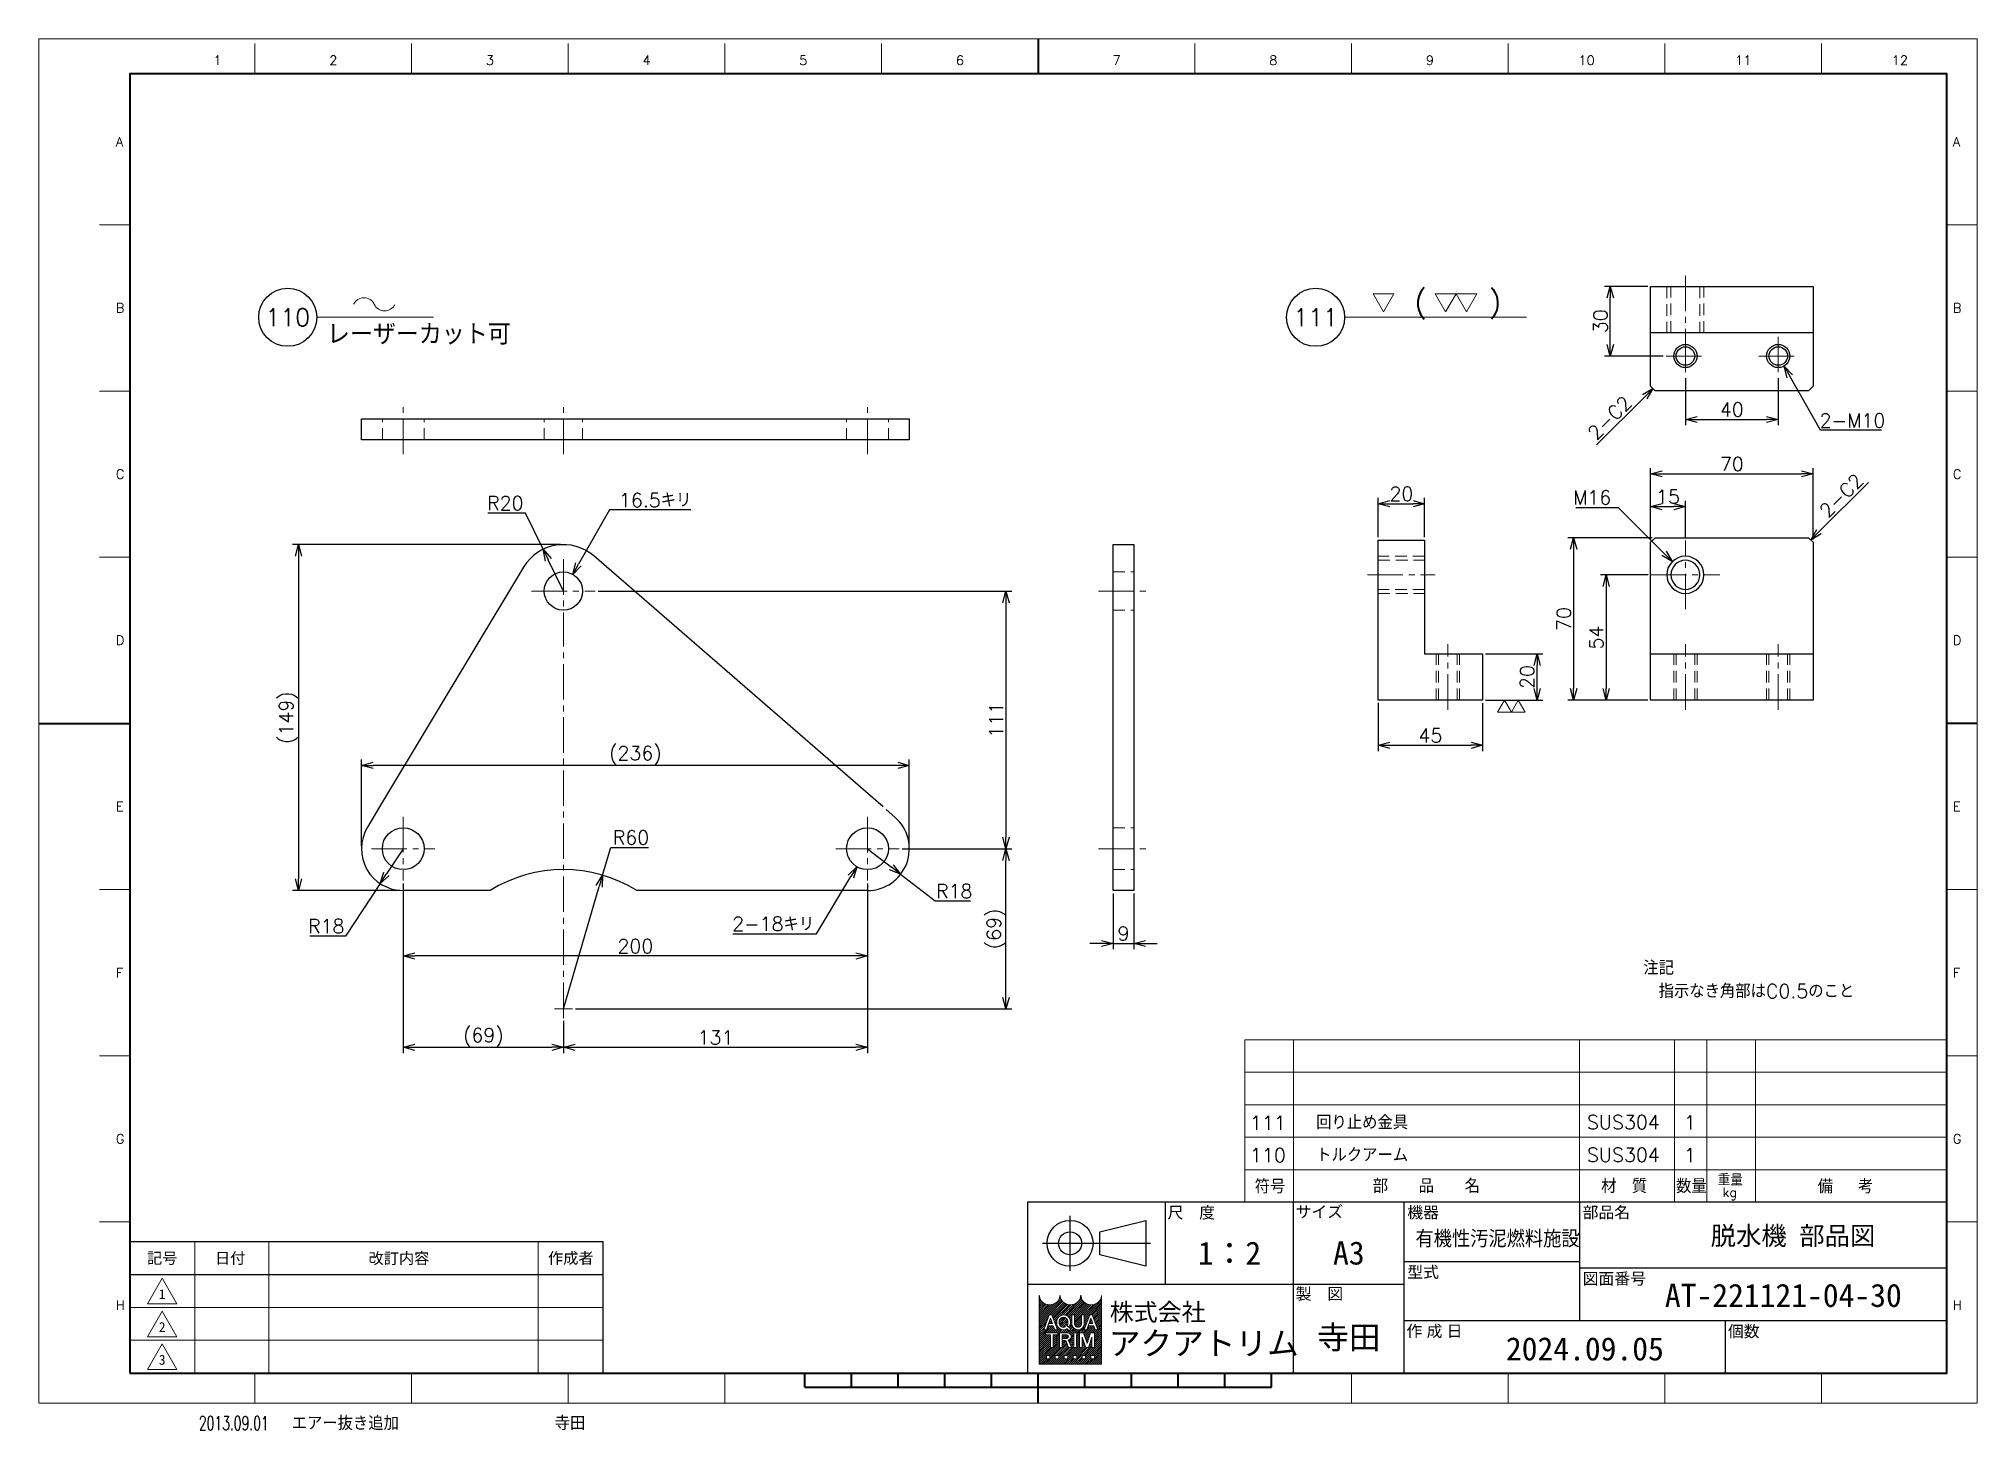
# Model space of a CAD drawing. Header units: millimetres. Extents: x 0 to 835, y -12 to 588.
import ezdxf
from ezdxf import colors
from ezdxf.entities.mleader import LeaderData, LeaderLine
from ezdxf.enums import TextEntityAlignment as Align
from ezdxf.math import Vec2, Vec3

# ---------------------------------------------------------------- set-up
doc = ezdxf.new("R2010")
doc.units = ezdxf.units.MM
doc.header["$LTSCALE"] = 0.8
doc.header["$PDMODE"] = 99
doc.header["$PDSIZE"] = 1
doc.linetypes.add('CENTER2', pattern=[28.575000000000003, 19.05, -3.175, 3.175, -3.175])
doc.linetypes.add('HIDDEN', pattern=[9.524999999999999, 6.35, -3.175])
for name, color, linetype, lineweight in [('04_HIDDEN', 2, 'HIDDEN', 13), ('05_CENTER', 4, 'CENTER2', 13), ('07_TEXT', 3, 'Continuous', 13), ('08_DIM', 3, 'Continuous', 13), ('90_FRAME', 5, 'Continuous', 35)]:
    doc.layers.add(name, color=color, linetype=linetype, lineweight=lineweight)
doc.layers.add('91_BLANK', color=5, linetype='Continuous', lineweight=0, plot=False)
doc.styles.add('KSS_TXT', font='txt.shx', dxfattribs={"bigfont": 'extfont2.shx'})
doc.styles.add('MS_G', font='MS Gothic.ttf')
doc.styles.get("Standard").update_dxf_attribs({"font": 'txt.shx', "bigfont": 'extfont2.shx'})
doc.styles.add('表題用', font='MS PGothic.ttf')
doc.dimstyles.new('KSS_DIM', dxfattribs={"dimscale": 2, "dimtxt": 3, "dimasz": 2.5, "dimexe": 1.25, "dimexo": 0.625, "dimtad": 1, "dimdsep": 46, "dimtxsty": 'KSS_TXT', "dimblk": 'OPEN30', "dimcen": 0, "dimazin": 2, "dimtfac": 0.75, "dimtmove": 0, "dimatfit": 3, "dimldrblk": 'OPEN30', "dimfxl": 1.25, "dimtolj": 1, "dimarcsym": 0})
doc.dimstyles.new('KSS_DIM$3', dxfattribs={"dimscale": 2, "dimtxt": 3, "dimasz": 2.5, "dimexe": 1.25, "dimexo": 0.625, "dimtad": 1, "dimtih": 1, "dimtoh": 1, "dimdsep": 46, "dimtxsty": 'KSS_TXT', "dimblk": 'OPEN30', "dimcen": 0, "dimazin": 2, "dimtfac": 0.75, "dimtofl": 0, "dimtmove": 0, "dimatfit": 3, "dimldrblk": 'OPEN30', "dimfxl": 1.25, "dimtolj": 1, "dimarcsym": 0})
doc.dimstyles.new('KSS_DIM$4', dxfattribs={"dimscale": 2, "dimtxt": 3, "dimasz": 2.5, "dimexe": 1.25, "dimexo": 0.625, "dimtad": 1, "dimtih": 1, "dimtoh": 1, "dimdsep": 46, "dimtxsty": 'KSS_TXT', "dimblk": 'OPEN30', "dimcen": 0, "dimse1": 1, "dimazin": 2, "dimtfac": 0.75, "dimtofl": 0, "dimtmove": 0, "dimatfit": 3, "dimldrblk": 'OPEN30', "dimfxl": 1.25, "dimtolj": 1, "dimarcsym": 0})

msp = doc.modelspace()

# ---------------------------------------------------------------- texts
at = {"layer": '07_TEXT', "style": 'KSS_TXT'}
msp.add_text('(   )', height=9, dxfattribs=at).set_placement((592.5310915419291, 469.8801416066819))
at = {"layer": '07_TEXT', "ltscale": 2, "insert": (691.1573574718523, 190.5305989253268), "char_height": 6, "attachment_point": 1}
msp.add_mtext_dynamic_manual_height_columns('注記\\P\u3000指示なき角部はC0.5のこと', width=113.0356863205838, gutter_width=15, heights=[0], dxfattribs=at)
at = {"layer": '08_DIM', "style": 'KSS_TXT'}
msp.add_text('レーザーカット可', height=9, dxfattribs=at).set_placement((124.12531297, 455.9457054206018))
at = {"layer": '90_FRAME', "color": 0, "lineweight": 13, "style": 'KSS_TXT'}
for s, p in [('1', (77.00299594207429, 575.2179924612188)), ('2', (126.8739990127601, 575.2179924612188)), ('3', (194.3562579334878, 575.2179924612188)), ('4', (261.8385168542129, 575.2179924612188)), ('5', (329.3207757749432, 575.2179924612188)), ('6', (396.8030346956683, 575.2179924612188)), ('7', (464.285293616396, 575.2179924612188)), ('8', (531.7675525371236, 575.2179924612188)), ('9', (599.2498114578513, 575.2179924612188)), ('10', (666.7320703785791, 575.2179924612188)), ('11', (734.2143292993043, 575.2179924612188)), ('12', (801.6965882200319, 575.2179924612188))]:
    msp.add_text(s, height=4.0328, dxfattribs=at).set_placement(p, align=Align.BOTTOM_CENTER)
for s, p in [('A', (33.22759052088509, 543.3403442125816)), ('A', (824.5217821243332, 543.3403442125816)), ('B', (33.22759052088509, 471.760948143096)), ('B', (824.5217821243332, 471.760948143096)), ('C', (33.22759052088509, 400.1815520736105)), ('C', (824.5217821243332, 400.1815520736105)), ('D', (33.22759052088509, 328.6021560041249)), ('D', (824.5217821243332, 328.6021560041249)), ('E', (33.22759052088509, 257.0227599346393)), ('E', (824.5217821243332, 257.0227599346393)), ('F', (33.22759052088509, 185.4433638651537)), ('F', (824.5217821243332, 185.4433638651537)), ('G', (33.22759052088509, 113.8639677956682)), ('G', (824.5217821243332, 113.8639677956682)), ('H', (33.22759052088509, 42.28457172618261)), ('H', (824.5217821243332, 42.28457172618261))]:
    msp.add_text(s, height=4.0328, dxfattribs=at).set_placement(p, align=Align.MIDDLE_LEFT)
at = {"layer": '90_FRAME', "color": 3, "lineweight": 13}
for s, p in [('111', (529.4658838299592, 120.7973967639552)), ('1', (711.2786383741811, 120.897996030908)), ('110', (529.4658838299592, 106.7973975115223)), ('1', (711.2786383741811, 106.897996030908))]:
    msp.add_text(s, height=6, dxfattribs=at).set_placement(p, align=Align.MIDDLE_CENTER)
for s, height, p in [('回り止め金具', 6, (550.234799726989, 117.9517438775423)), ('SUS304', 6, (666.8847252373203, 118.0313286364319)), ('トルクアーム', 6, (550.234799726989, 103.9517438775423)), ('SUS304', 6, (666.8847252373203, 104.0313286364319)), ('符号', 6, (523.7570245300835, 90.36559032324035)), ('部\u3000\u3000品\u3000\u3000名', 6, (574.621452729562, 90.58336807379706)), ('材\u3000質', 6, (672.998850574389, 90.51128269852805)), ('数量', 6, (705.2854884258145, 90.46618884263765)), ('重量', 5, (723.1235831395647, 93.7383785172747)), ('kg', 4, (725.3335126704233, 88.84602942270024)), ('備  考', 6, (766.3110685907109, 90.36559032324035)), ('エアー抜き追加', 6, (108.939885229686, -11.6105065002327)), ('寺田', 6, (222.213055531404, -11.6105065002327))]:
    msp.add_text(s, height=height, dxfattribs=at).set_placement(p)
at = {"layer": '90_FRAME', "color": 0, "style": '表題用'}
for s, p in [('尺\u3000度', (486.2209272008076, 82.1242033824764)), ('サイズ', (541.3780700577263, 82.49711104729059)), ('機器', (589.4973335122995, 82.20682690173808)), ('部品名', (665.0211346609394, 82.20682690173808)), ('型式', (589.4973335122995, 56.49968404469828)), ('製\u3000図', (541.3781005305646, 47.13996819029117)), ('図面番号', (665.0211346609376, 53.67111261613709)), ('作 成 日', (589.1522590877812, 31.10244101203526)), ('個数', (727.597047637566, 30.96415914240598))]:
    msp.add_text(s, height=5, dxfattribs=at).set_placement(p, align=Align.MIDDLE_LEFT)
at = {"layer": '90_FRAME', "color": 0, "style": 'MS_G', "width": 0.9}
msp.add_text('有機性汚泥燃料施設', height=6.4, dxfattribs=at).set_placement((593.0197592025722, 67.84396512518961))
at = {"layer": '90_FRAME', "color": 0, "style": 'MS_G'}
for s, height, p in [('脱水機 部品図', 8, (720.1755614224733, 68.13102028411825)), ('AT-221121-04-30', 10, (700.4515835511361, 41.45902527893932)), ('2024.09.05', 10, (631.9738094299987, 18.44151388765366))]:
    msp.add_text(s, height=height, dxfattribs=at).set_placement(p)
at = {"layer": '90_FRAME', "color": 0}
for s, height, style, p in [('A3', 10, 'MS_G', (564.3096041444587, 64.6312186483191)), ('改訂内容', 4.8, '表題用', (155.1644384525615, 62.50979007689961))]:
    msp.add_text(s, height=height, dxfattribs=dict(at, style=style)).set_placement(p, align=Align.MIDDLE)
at = {"layer": '90_FRAME', "color": 0, "style": '表題用'}
for s, p in [('記号', (53.1644384534539, 62.50979007689961)), ('日付', (82.477485895896, 62.50979007689961)), ('作成者', (229.1644384525615, 62.50979007689961))]:
    msp.add_text(s, height=4.8, dxfattribs=at).set_placement(p, align=Align.MIDDLE_CENTER)
at = {"layer": '90_FRAME', "color": 0, "lineweight": 13, "style": 'MS_G'}
for s, p in [('1', (53.1644384534539, 46.95264721981943)), ('2', (53.1644384534539, 32.80979007701893)), ('3', (53.1644384534539, 18.66693293421844))]:
    msp.add_text(s, height=4.24285714284, dxfattribs=at).set_placement(p, align=Align.MIDDLE)
at = {"layer": '90_FRAME', "color": 4, "style": 'MS_G'}
msp.add_text('株式会社', height=7.56077142854088, dxfattribs=at).set_placement((481.9573294585462, 39.25809510424043), align=Align.MIDDLE_CENTER)
msp.add_text('アクアトリム', height=10, dxfattribs=at).set_placement((460.9144162767739, 20.79210105441487))
at = {"layer": '90_FRAME', "color": 3, "lineweight": 13, "width": 0.65}
msp.add_text('2013.09.01', height=6, dxfattribs=at).set_placement((68.95651053666433, -11.6105065002327))
at = {"layer": '90_FRAME', "color": 0, "style": 'MS_G'}
for tag, p in [('1：2', (512.9024612875401, 64.6312186483191)), ('寺田', (564.3096041444587, 28.56693293417894))]:
    msp.add_attdef(tag, text='', height=10, dxfattribs=at).set_placement(p, align=Align.MIDDLE)

# ---------------------------------------------------------------- blocks, each defined once
blk = doc.blocks.new('AM_BALLOON1')
at = {"transparency": 16777216}
blk.add_circle((0, 0), 5, dxfattribs=at)
blk.add_attdef('B_NUMBER', text='', height=3, dxfattribs=at).set_placement((0, 0), align=Align.MIDDLE_CENTER)
blk = doc.blocks.new('_OPEN')
at = {"color": 0, "linetype": 'ByBlock'}
for p, q in [((-1, 0.1666666666666666), (0, 0)), ((0, 0), (-1, -0.1666666666666666)), ((0, 0), (-1, 0))]:
    blk.add_line(p, q, dxfattribs=at)
blk = doc.blocks.new('p1ba05')
for centre, start, end in [((-2.953558874599082, 0.2854771617432377), 24.22763733453314, 155.5757785718213), ((0, 1.620669598395743), 204.2276373345332, 335.5757785718214)]:
    blk.add_arc(centre, 1.620669598395854, start, end)
blk = doc.blocks.new('_Open30')
at = {"color": 0, "linetype": 'ByBlock', "lineweight": -2}
for p, q in [((-1, 0.26794919), (0, 0)), ((0, 0), (-1, -0.26794919)), ((0, 0), (-1, 0))]:
    blk.add_line(p, q, dxfattribs=at)
blk = doc.blocks.new('*D144')
at = {"layer": '08_DIM', "color": 0, "lineweight": -2, "transparency": 16777216}
for p, q in [((224.7409824305842, 369.816649816614), (109.3551126363209, 369.8166498166141)), ((111.8551126363209, 364.8166498166141), (111.8551126363209, 225.816649816614)), ((155.7409824305842, 220.816649816614), (109.3551126363209, 220.816649816614))]:
    blk.add_line(p, q, dxfattribs=at)
at = {"layer": 'Defpoints', "color": 0, "transparency": 16777216}
for p in [(225.9909824305842, 369.816649816614), (111.8551126363209, 220.816649816614), (156.9909824305842, 220.816649816614)]:
    blk.add_point(p, dxfattribs=at)
at = {"layer": '08_DIM', "color": 0, "lineweight": -2, "transparency": 16777216, "xscale": 5, "yscale": 5, "zscale": 5}
for p, rotation in [((111.8551126363209, 369.8166498166141), 90), ((111.8551126363209, 220.816649816614), 270)]:
    blk.add_blockref('_Open30', p, dxfattribs=dict(at, rotation=rotation))
at = {"layer": '08_DIM', "color": 0, "transparency": 16777216, "insert": (107.6051126363209, 295.3166498166141), "char_height": 6, "attachment_point": 5, "rotation": 90, "style": 'KSS_TXT'}
blk.add_mtext('\\A1;(149)', dxfattribs=at)
blk = doc.blocks.new('*D145')
at = {"layer": '08_DIM', "color": 0, "lineweight": -2, "transparency": 16777216}
for p, q in [((576.9540815783503, 301.6192426143468), (576.9540815783503, 280.8859553090892)), ((621.9540815821265, 301.5587172454623), (621.9540815821265, 280.8859553090892)), ((581.9540815783503, 283.3859553090892), (616.9540815821265, 283.3859553090892))]:
    blk.add_line(p, q, dxfattribs=at)
at = {"layer": 'Defpoints', "color": 0, "transparency": 16777216}
for p in [(576.9540815783503, 302.8692426143468), (621.9540815821265, 302.8087172454623), (621.9540815821265, 283.3859553090892)]:
    blk.add_point(p, dxfattribs=at)
at = {"layer": '08_DIM', "color": 0, "lineweight": -2, "transparency": 16777216, "xscale": 5, "yscale": 5, "zscale": 5, "rotation": 180}
blk.add_blockref('_Open30', (576.9540815783503, 283.3859553090892), dxfattribs=at)
at = {"layer": '08_DIM', "color": 0, "lineweight": -2, "transparency": 16777216, "xscale": 5, "yscale": 5, "zscale": 5}
blk.add_blockref('_Open30', (621.9540815821265, 283.3859553090892), dxfattribs=at)
at = {"layer": '08_DIM', "color": 0, "transparency": 16777216, "insert": (599.4540815802384, 287.6359553090892), "char_height": 6, "attachment_point": 5, "style": 'KSS_TXT'}
blk.add_mtext('\\A1;45', dxfattribs=at)
blk = doc.blocks.new('*D146')
at = {"layer": '08_DIM', "color": 0, "lineweight": -2, "transparency": 16777216}
for p, q in [((693.0375858328143, 481.0466305829366), (674.4113395820632, 481.0466305829366)), ((676.9113395820632, 456.046630583977), (676.9113395820632, 476.0466305829366)), ((699.6965350214259, 451.046630583977), (674.4113395820632, 451.046630583977))]:
    blk.add_line(p, q, dxfattribs=at)
at = {"layer": 'Defpoints', "color": 0, "transparency": 16777216}
for p in [(676.9113395820632, 481.0466305829366), (694.2875858328143, 481.0466305829366), (700.9465350214259, 451.046630583977)]:
    blk.add_point(p, dxfattribs=at)
at = {"layer": '08_DIM', "color": 0, "lineweight": -2, "transparency": 16777216, "xscale": 5, "yscale": 5, "zscale": 5}
for p, rotation in [((676.9113395820632, 481.0466305829366), 90), ((676.9113395820632, 451.046630583977), 270)]:
    blk.add_blockref('_Open30', p, dxfattribs=dict(at, rotation=rotation))
at = {"layer": '08_DIM', "color": 0, "transparency": 16777216, "insert": (672.6613395820631, 466.0466305834569), "char_height": 6, "attachment_point": 5, "rotation": 90, "style": 'KSS_TXT'}
blk.add_mtext('\\A1;30', dxfattribs=at)
blk = doc.blocks.new('*D147')
at = {"layer": '08_DIM', "color": 0, "lineweight": -2, "transparency": 16777216}
for p, q in [((623.2040815821265, 322.8087172454623), (647.9294405006394, 322.8087172454622)), ((645.4294405006394, 307.808717250057), (645.4294405006394, 317.8087172454622)), ((623.2040815821265, 302.808717250057), (647.9294405006394, 302.808717250057))]:
    blk.add_line(p, q, dxfattribs=at)
at = {"layer": 'Defpoints', "color": 0, "transparency": 16777216}
for p in [(621.9540815821265, 322.8087172454623), (645.4294405006394, 322.8087172454622), (621.9540815821265, 302.808717250057)]:
    blk.add_point(p, dxfattribs=at)
at = {"layer": '08_DIM', "color": 0, "lineweight": -2, "transparency": 16777216, "xscale": 5, "yscale": 5, "zscale": 5}
for p, rotation in [((645.4294405006394, 322.8087172454622), 90), ((645.4294405006394, 302.808717250057), 270)]:
    blk.add_blockref('_Open30', p, dxfattribs=dict(at, rotation=rotation))
at = {"layer": '08_DIM', "color": 0, "transparency": 16777216, "insert": (641.1794405006393, 312.8087172477597), "char_height": 6, "attachment_point": 5, "rotation": 90, "style": 'KSS_TXT'}
blk.add_mtext('\\A1;20', dxfattribs=at)
blk = doc.blocks.new('*D148')
at = {"layer": '08_DIM', "color": 0, "lineweight": -2, "transparency": 16777216}
for p, q in [((209.7260267731672, 383.4182222780515), (193.4760267731672, 383.4182222780515)), ((217.2771027657261, 367.8185469718182), (209.7260267731672, 383.4182222780515)), ((225.9909824305697, 349.8166498166175), (219.4555726819376, 363.3180726830169))]:
    blk.add_line(p, q, dxfattribs=at)
at = {"layer": 'Defpoints', "color": 0, "transparency": 16777216}
for p in [(217.2771027657261, 367.8185469718182), (225.9909824305697, 349.8166498166175)]:
    blk.add_point(p, dxfattribs=at)
at = {"layer": '08_DIM', "color": 0, "lineweight": -2, "transparency": 16777216, "xscale": 5, "yscale": 5, "zscale": 5, "rotation": 115.829461331707}
blk.add_blockref('_Open30', (217.2771027657261, 367.8185469718182), dxfattribs=at)
at = {"layer": '08_DIM', "color": 0, "transparency": 16777216, "insert": (200.9760267731672, 387.6682222780515), "char_height": 6, "attachment_point": 5, "style": 'KSS_TXT'}
blk.add_mtext('\\A1;R20', dxfattribs=at)
blk = doc.blocks.new('M16Tz_1_1')
at = {"color": 0}
for radius in [8, 6.25]:
    blk.add_circle((-2.273736754432321e-12, 0), radius, dxfattribs=at)
at = {"layer": '05_CENTER'}
for p, q in [((-2.273736754432321e-12, -14.81298862912013), (-2.273736754432321e-12, 14.81298862912013)), ((14.81298862911785, 0), (-14.8129886291224, 0))]:
    blk.add_line(p, q, dxfattribs=at)
blk = doc.blocks.new('M10Tz_1_1')
at = {"color": 0}
for radius in [5, 4]:
    blk.add_circle((0, 3.637978807091713e-12), radius, dxfattribs=at)
at = {"layer": '05_CENTER'}
for p, q in [((8.341050811399327, 3.637978807091713e-12), (-8.34105081139569, 3.637978807091713e-12)), ((0, -8.341050811399327), (0, 8.341050811399327))]:
    blk.add_line(p, q, dxfattribs=at)
blk = doc.blocks.new('*D149')
at = {"layer": '08_DIM', "color": 0, "lineweight": -2, "transparency": 16777216}
for p, q in [((694.2875858328143, 372.0587172459716), (694.2875858328143, 402.788571034253)), ((764.2875858328143, 372.0587172459716), (764.2875858328143, 402.788571034253)), ((699.2875858328143, 400.288571034253), (759.2875858328143, 400.288571034253))]:
    blk.add_line(p, q, dxfattribs=at)
at = {"layer": 'Defpoints', "color": 0, "transparency": 16777216}
for p in [(764.2875858328143, 400.288571034253), (694.2875858328143, 370.8087172459716), (764.2875858328143, 370.8087172459716)]:
    blk.add_point(p, dxfattribs=at)
at = {"layer": '08_DIM', "color": 0, "lineweight": -2, "transparency": 16777216, "xscale": 5, "yscale": 5, "zscale": 5, "rotation": 180}
blk.add_blockref('_Open30', (694.2875858328143, 400.288571034253), dxfattribs=at)
at = {"layer": '08_DIM', "color": 0, "lineweight": -2, "transparency": 16777216, "xscale": 5, "yscale": 5, "zscale": 5}
blk.add_blockref('_Open30', (764.2875858328143, 400.288571034253), dxfattribs=at)
at = {"layer": '08_DIM', "color": 0, "transparency": 16777216, "insert": (729.2875858328143, 404.538571034253), "char_height": 6, "attachment_point": 5, "style": 'KSS_TXT'}
blk.add_mtext('\\A1;70', dxfattribs=at)
blk = doc.blocks.new('*D150')
at = {"layer": '08_DIM', "color": 0, "lineweight": -2, "transparency": 16777216}
for p, q in [((156.9909824305842, 223.8819668936123), (156.9909824305842, 190.1505324444411)), ((356.9909824305842, 223.8819668936123), (356.9909824305842, 190.1505324444411)), ((351.9909824305842, 192.6505324444411), (161.9909824305842, 192.6505324444411))]:
    blk.add_line(p, q, dxfattribs=at)
at = {"layer": 'Defpoints', "color": 0, "transparency": 16777216}
for p in [(156.9909824305842, 225.1319668936123), (356.9909824305842, 225.1319668936123), (156.9909824305842, 192.6505324444411)]:
    blk.add_point(p, dxfattribs=at)
at = {"layer": '08_DIM', "color": 0, "lineweight": -2, "transparency": 16777216, "xscale": 5, "yscale": 5, "zscale": 5, "rotation": 180}
blk.add_blockref('_Open30', (156.9909824305842, 192.6505324444411), dxfattribs=at)
at = {"layer": '08_DIM', "color": 0, "lineweight": -2, "transparency": 16777216, "xscale": 5, "yscale": 5, "zscale": 5}
blk.add_blockref('_Open30', (356.9909824305842, 192.6505324444411), dxfattribs=at)
at = {"layer": '08_DIM', "color": 0, "transparency": 16777216, "insert": (256.9909824305842, 196.9005324444411), "char_height": 6, "attachment_point": 5, "style": 'KSS_TXT'}
blk.add_mtext('\\A1;200', dxfattribs=at)
blk = doc.blocks.new('*D151')
at = {"layer": '08_DIM', "color": 0, "lineweight": -2, "transparency": 16777216}
for p, q in [((240.9256653535895, 349.816649816614), (419.112741253336, 349.816649816614)), ((416.612741253336, 344.816649816614), (416.612741253336, 243.816649816614)), ((371.9256653535895, 238.816649816614), (419.112741253336, 238.816649816614))]:
    blk.add_line(p, q, dxfattribs=at)
at = {"layer": 'Defpoints', "color": 0, "transparency": 16777216}
for p in [(239.6756653535895, 349.816649816614), (370.6756653535895, 238.816649816614), (416.612741253336, 238.816649816614)]:
    blk.add_point(p, dxfattribs=at)
at = {"layer": '08_DIM', "color": 0, "lineweight": -2, "transparency": 16777216, "xscale": 5, "yscale": 5, "zscale": 5}
for p, rotation in [((416.612741253336, 349.816649816614), 90), ((416.612741253336, 238.816649816614), 270)]:
    blk.add_blockref('_Open30', p, dxfattribs=dict(at, rotation=rotation))
at = {"layer": '08_DIM', "color": 0, "transparency": 16777216, "insert": (412.362741253336, 294.3166498166141), "char_height": 6, "attachment_point": 5, "rotation": 90, "style": 'KSS_TXT'}
blk.add_mtext('\\A1;111', dxfattribs=at)
blk = doc.blocks.new('*D152')
at = {"layer": '08_DIM', "color": 0, "lineweight": -2, "transparency": 16777216}
for p, q in [((462.7264423465213, 219.5666498152498), (462.7264423465213, 195.52442173439)), ((471.7264423465213, 219.5666498152498), (471.7264423465213, 195.52442173439)), ((457.7264423465213, 198.02442173439), (452.7264423465213, 198.02442173439)), ((462.7264423465213, 198.02442173439), (471.7264423465213, 198.02442173439)), ((476.7264423465213, 198.02442173439), (481.7264423465213, 198.02442173439))]:
    blk.add_line(p, q, dxfattribs=at)
at = {"layer": 'Defpoints', "color": 0, "transparency": 16777216}
for p in [(462.7264423465213, 220.8166498152498), (471.7264423465213, 220.8166498152498), (471.7264423465213, 198.02442173439)]:
    blk.add_point(p, dxfattribs=at)
at = {"layer": '08_DIM', "color": 0, "lineweight": -2, "transparency": 16777216, "xscale": 5, "yscale": 5, "zscale": 5}
blk.add_blockref('_Open30', (462.7264423465213, 198.02442173439), dxfattribs=at)
at = {"layer": '08_DIM', "color": 0, "lineweight": -2, "transparency": 16777216, "xscale": 5, "yscale": 5, "zscale": 5, "rotation": 180}
blk.add_blockref('_Open30', (471.7264423465213, 198.02442173439), dxfattribs=at)
at = {"layer": '08_DIM', "color": 0, "transparency": 16777216, "insert": (467.2264423465213, 202.27442173439), "char_height": 6, "attachment_point": 5, "style": 'KSS_TXT'}
blk.add_mtext('\\A1;9', dxfattribs=at)
blk = doc.blocks.new('*D153')
at = {"layer": '08_DIM', "color": 0, "lineweight": -2, "transparency": 16777216}
for p, q in [((576.9540815783503, 373.0587172459716), (576.9540815783503, 389.922937777832)), ((581.9540815783503, 387.422937777832), (591.9540815783503, 387.422937777832)), ((596.9540815783503, 373.0587172459716), (596.9540815783503, 389.922937777832))]:
    blk.add_line(p, q, dxfattribs=at)
at = {"layer": 'Defpoints', "color": 0, "transparency": 16777216}
for p in [(596.9540815783503, 387.422937777832), (576.9540815783503, 371.8087172459716), (596.9540815783503, 371.8087172459716)]:
    blk.add_point(p, dxfattribs=at)
at = {"layer": '08_DIM', "color": 0, "lineweight": -2, "transparency": 16777216, "xscale": 5, "yscale": 5, "zscale": 5, "rotation": 180}
blk.add_blockref('_Open30', (576.9540815783503, 387.422937777832), dxfattribs=at)
at = {"layer": '08_DIM', "color": 0, "lineweight": -2, "transparency": 16777216, "xscale": 5, "yscale": 5, "zscale": 5}
blk.add_blockref('_Open30', (596.9540815783503, 387.422937777832), dxfattribs=at)
at = {"layer": '08_DIM', "color": 0, "transparency": 16777216, "insert": (586.9540815783503, 391.672937777832), "char_height": 6, "attachment_point": 5, "style": 'KSS_TXT'}
blk.add_mtext('\\A1;20', dxfattribs=at)
blk = doc.blocks.new('*D154')
at = {"layer": '08_DIM', "color": 0, "lineweight": -2, "transparency": 16777216}
for p, q in [((694.2875858328143, 372.0587172459716), (694.2875858328143, 388.7112768819431)), ((699.2875858328143, 386.2112768819431), (704.2875858323946, 386.2112768819431)), ((709.2875858323946, 372.8717058750917), (709.2875858323946, 388.7112768819431))]:
    blk.add_line(p, q, dxfattribs=at)
at = {"layer": 'Defpoints', "color": 0, "transparency": 16777216}
for p in [(709.2875858323946, 386.2112768819431), (694.2875858328143, 370.8087172459716), (709.2875858323946, 371.6217058750917)]:
    blk.add_point(p, dxfattribs=at)
at = {"layer": '08_DIM', "color": 0, "lineweight": -2, "transparency": 16777216, "xscale": 5, "yscale": 5, "zscale": 5, "rotation": 180}
blk.add_blockref('_Open30', (694.2875858328143, 386.2112768819431), dxfattribs=at)
at = {"layer": '08_DIM', "color": 0, "lineweight": -2, "transparency": 16777216, "xscale": 5, "yscale": 5, "zscale": 5}
blk.add_blockref('_Open30', (709.2875858323946, 386.2112768819431), dxfattribs=at)
at = {"layer": '08_DIM', "color": 0, "transparency": 16777216, "insert": (701.7875858326045, 390.4612768819431), "char_height": 6, "attachment_point": 5, "style": 'KSS_TXT'}
blk.add_mtext('\\A1;15', dxfattribs=at)
blk = doc.blocks.new('*D155')
at = {"layer": '08_DIM', "color": 0, "lineweight": -2, "transparency": 16777216}
for p, q in [((693.2245972032745, 356.8087172459716), (672.6726881064778, 356.8087172459716)), ((675.1726881064778, 351.8087172459716), (675.1726881064778, 307.8087172454623)), ((693.0375858328143, 302.8087172454623), (672.6726881064778, 302.8087172454623))]:
    blk.add_line(p, q, dxfattribs=at)
at = {"layer": 'Defpoints', "color": 0, "transparency": 16777216}
for p in [(694.4745972032745, 356.8087172459716), (675.1726881064778, 302.8087172454623), (694.2875858328143, 302.8087172454623)]:
    blk.add_point(p, dxfattribs=at)
at = {"layer": '08_DIM', "color": 0, "lineweight": -2, "transparency": 16777216, "xscale": 5, "yscale": 5, "zscale": 5}
for p, rotation in [((675.1726881064778, 356.8087172459716), 90), ((675.1726881064778, 302.8087172454623), 270)]:
    blk.add_blockref('_Open30', p, dxfattribs=dict(at, rotation=rotation))
at = {"layer": '08_DIM', "color": 0, "transparency": 16777216, "insert": (670.9226881064777, 329.808717245717), "char_height": 6, "attachment_point": 5, "rotation": 90, "style": 'KSS_TXT'}
blk.add_mtext('\\A1;54', dxfattribs=at)
blk = doc.blocks.new('*D156')
at = {"layer": '08_DIM', "color": 0, "lineweight": -2, "transparency": 16777216}
for p, q in [((695.0375858328143, 372.8087172459716), (658.6147950671684, 372.8087172459716)), ((661.1147950671684, 367.8087172459716), (661.1147950671684, 307.8087172454623)), ((693.0375858328143, 302.8087172454623), (658.6147950671684, 302.8087172454623))]:
    blk.add_line(p, q, dxfattribs=at)
at = {"layer": 'Defpoints', "color": 0, "transparency": 16777216}
for p in [(696.2875858328143, 372.8087172459716), (661.1147950671684, 302.8087172454623), (694.2875858328143, 302.8087172454623)]:
    blk.add_point(p, dxfattribs=at)
at = {"layer": '08_DIM', "color": 0, "lineweight": -2, "transparency": 16777216, "xscale": 5, "yscale": 5, "zscale": 5}
for p, rotation in [((661.1147950671684, 372.8087172459716), 90), ((661.1147950671684, 302.8087172454623), 270)]:
    blk.add_blockref('_Open30', p, dxfattribs=dict(at, rotation=rotation))
at = {"layer": '08_DIM', "color": 0, "transparency": 16777216, "insert": (656.8647950671683, 337.808717245717), "char_height": 6, "attachment_point": 5, "rotation": 90, "style": 'KSS_TXT'}
blk.add_mtext('\\A1;70', dxfattribs=at)
blk = doc.blocks.new('*D157')
at = {"layer": '08_DIM', "color": 0, "lineweight": -2, "transparency": 16777216}
for p, q in [((709.2875858328216, 441.4555797725814), (709.2875858328216, 421.2317302351919)), ((749.287585832807, 441.4555797725814), (749.287585832807, 421.2317302351919)), ((714.2875858328216, 423.7317302351919), (744.287585832807, 423.7317302351919))]:
    blk.add_line(p, q, dxfattribs=at)
at = {"layer": 'Defpoints', "color": 0, "transparency": 16777216}
for p in [(709.2875858328216, 442.7055797725814), (749.287585832807, 442.7055797725814), (749.287585832807, 423.7317302351919)]:
    blk.add_point(p, dxfattribs=at)
at = {"layer": '08_DIM', "color": 0, "lineweight": -2, "transparency": 16777216, "xscale": 5, "yscale": 5, "zscale": 5, "rotation": 180}
blk.add_blockref('_Open30', (709.2875858328216, 423.7317302351919), dxfattribs=at)
at = {"layer": '08_DIM', "color": 0, "lineweight": -2, "transparency": 16777216, "xscale": 5, "yscale": 5, "zscale": 5}
blk.add_blockref('_Open30', (749.287585832807, 423.7317302351919), dxfattribs=at)
at = {"layer": '08_DIM', "color": 0, "transparency": 16777216, "insert": (729.2875858328143, 427.9817302351919), "char_height": 6, "attachment_point": 5, "style": 'KSS_TXT'}
blk.add_mtext('\\A1;40', dxfattribs=at)
blk = doc.blocks.new('*D158')
at = {"layer": '08_DIM', "color": 0, "lineweight": -2, "transparency": 16777216}
for p, q in [((156.9909824305842, 223.8819668936123), (156.9909824305842, 150.80470810016)), ((225.9909824310862, 164.658450103773), (225.9909824310862, 150.80470810016)), ((161.9909824305842, 153.30470810016), (220.9909824310862, 153.30470810016))]:
    blk.add_line(p, q, dxfattribs=at)
at = {"layer": 'Defpoints', "color": 0, "transparency": 16777216}
for p in [(156.9909824305842, 225.1319668936123), (225.9909824310862, 165.908450103773), (225.9909824310862, 153.30470810016)]:
    blk.add_point(p, dxfattribs=at)
at = {"layer": '08_DIM', "color": 0, "lineweight": -2, "transparency": 16777216, "xscale": 5, "yscale": 5, "zscale": 5, "rotation": 180}
blk.add_blockref('_Open30', (156.9909824305842, 153.30470810016), dxfattribs=at)
at = {"layer": '08_DIM', "color": 0, "lineweight": -2, "transparency": 16777216, "xscale": 5, "yscale": 5, "zscale": 5}
blk.add_blockref('_Open30', (225.9909824310862, 153.30470810016), dxfattribs=at)
at = {"layer": '08_DIM', "color": 0, "transparency": 16777216, "insert": (191.4909824308352, 157.55470810016), "char_height": 6, "attachment_point": 5, "style": 'KSS_TXT'}
blk.add_mtext('\\A1;(69)', dxfattribs=at)
blk = doc.blocks.new('*D159')
at = {"layer": '08_DIM', "color": 0, "lineweight": -2, "transparency": 16777216}
for p, q in [((371.9256653535895, 238.816649816614), (419.112741253336, 238.816649816614)), ((416.612741253336, 174.8166498149737), (416.612741253336, 233.816649816614)), ((231.1491821422869, 169.8166498149737), (419.112741253336, 169.8166498149737))]:
    blk.add_line(p, q, dxfattribs=at)
at = {"layer": 'Defpoints', "color": 0, "transparency": 16777216}
for p in [(370.6756653535895, 238.816649816614), (416.612741253336, 238.816649816614), (229.8991821422869, 169.8166498149737)]:
    blk.add_point(p, dxfattribs=at)
at = {"layer": '08_DIM', "color": 0, "lineweight": -2, "transparency": 16777216, "xscale": 5, "yscale": 5, "zscale": 5}
for p, rotation in [((416.612741253336, 238.816649816614), 90), ((416.612741253336, 169.8166498149737), 270)]:
    blk.add_blockref('_Open30', p, dxfattribs=dict(at, rotation=rotation))
at = {"layer": '08_DIM', "color": 0, "transparency": 16777216, "insert": (412.362741253336, 204.3166498157939), "char_height": 6, "attachment_point": 5, "rotation": 90, "style": 'KSS_TXT'}
blk.add_mtext('\\A1;(69)', dxfattribs=at)
blk = doc.blocks.new('*D160')
at = {"layer": '08_DIM', "color": 0, "lineweight": -2, "transparency": 16777216}
for p, q in [((242.8513666832015, 227.3990033882954), (246.3561668382326, 239.3687567878268)), ((246.3561668382326, 239.3687567878268), (262.6061668382326, 239.3687567878268)), ((225.9909824305913, 169.816649816612), (241.4463346621507, 222.6004739239884))]:
    blk.add_line(p, q, dxfattribs=at)
at = {"layer": 'Defpoints', "color": 0, "transparency": 16777216}
for p in [(242.8513666832015, 227.3990033882954), (225.9909824305913, 169.816649816612)]:
    blk.add_point(p, dxfattribs=at)
at = {"layer": '08_DIM', "color": 0, "lineweight": -2, "transparency": 16777216, "xscale": 5, "yscale": 5, "zscale": 5, "rotation": 73.67972076812816}
blk.add_blockref('_Open30', (242.8513666832015, 227.3990033882954), dxfattribs=at)
at = {"layer": '08_DIM', "color": 0, "transparency": 16777216, "insert": (255.1061668382326, 243.6187567878268), "char_height": 6, "attachment_point": 5, "style": 'KSS_TXT'}
blk.add_mtext('\\A1;R60', dxfattribs=at)
blk = doc.blocks.new('*D161')
at = {"layer": '08_DIM', "color": 0, "lineweight": -2, "transparency": 16777216}
for p, q in [((138.9909824305842, 240.066649816614), (138.9909824305842, 277.2060189326012)), ((374.9909824305842, 240.066649816614), (374.9909824305842, 277.2060189326012)), ((369.9909824305842, 274.7060189326012), (143.9909824305842, 274.7060189326012))]:
    blk.add_line(p, q, dxfattribs=at)
at = {"layer": 'Defpoints', "color": 0, "transparency": 16777216}
for p in [(138.9909824305842, 274.7060189326012), (138.9909824305842, 238.816649816614), (374.9909824305842, 238.816649816614)]:
    blk.add_point(p, dxfattribs=at)
at = {"layer": '08_DIM', "color": 0, "lineweight": -2, "transparency": 16777216, "xscale": 5, "yscale": 5, "zscale": 5, "rotation": 180}
blk.add_blockref('_Open30', (138.9909824305842, 274.7060189326012), dxfattribs=at)
at = {"layer": '08_DIM', "color": 0, "lineweight": -2, "transparency": 16777216, "xscale": 5, "yscale": 5, "zscale": 5}
blk.add_blockref('_Open30', (374.9909824305842, 274.7060189326012), dxfattribs=at)
at = {"layer": '08_DIM', "color": 0, "transparency": 16777216, "insert": (256.9909824305842, 278.9560189326012), "char_height": 6, "attachment_point": 5, "style": 'KSS_TXT'}
blk.add_mtext('\\A1;(236)', dxfattribs=at)
blk = doc.blocks.new('*D162')
at = {"layer": '08_DIM', "color": 0, "lineweight": -2, "transparency": 16777216}
for p, q in [((356.9909824305842, 223.881966893611), (356.9909824305842, 150.80470810016)), ((225.9909824310862, 164.658450103773), (225.9909824310862, 150.80470810016)), ((230.9909824310862, 153.30470810016), (351.9909824305842, 153.30470810016))]:
    blk.add_line(p, q, dxfattribs=at)
at = {"layer": 'Defpoints', "color": 0, "transparency": 16777216}
for p in [(356.9909824305842, 225.131966893611), (225.9909824310862, 165.908450103773), (356.9909824305842, 153.30470810016)]:
    blk.add_point(p, dxfattribs=at)
at = {"layer": '08_DIM', "color": 0, "lineweight": -2, "transparency": 16777216, "xscale": 5, "yscale": 5, "zscale": 5, "rotation": 180}
blk.add_blockref('_Open30', (225.9909824310862, 153.30470810016), dxfattribs=at)
at = {"layer": '08_DIM', "color": 0, "lineweight": -2, "transparency": 16777216, "xscale": 5, "yscale": 5, "zscale": 5}
blk.add_blockref('_Open30', (356.9909824305842, 153.30470810016), dxfattribs=at)
at = {"layer": '08_DIM', "color": 0, "transparency": 16777216, "insert": (291.4909824308352, 157.55470810016), "char_height": 6, "attachment_point": 5, "style": 'KSS_TXT'}
blk.add_mtext('\\A1;131', dxfattribs=at)
blk = doc.blocks.new('*D163')
at = {"layer": '08_DIM', "color": 0, "lineweight": -2, "transparency": 16777216}
for p, q in [((245.8631468566815, 384.7528810341677), (232.542097199297, 361.3338280859279)), ((280.9131468566816, 384.7528810341677), (245.8631468566815, 384.7528810341677))]:
    blk.add_line(p, q, dxfattribs=at)
at = {"layer": 'Defpoints', "color": 0, "transparency": 16777216}
for p in [(230.0699784186507, 356.9877230786397), (221.9119864425178, 342.6455765545885)]:
    blk.add_point(p, dxfattribs=at)
at = {"layer": '08_DIM', "color": 0, "lineweight": -2, "transparency": 16777216, "xscale": 5, "yscale": 5, "zscale": 5, "rotation": 240.3682406586112}
blk.add_blockref('_Open30', (230.0699784186507, 356.9877230786397), dxfattribs=at)
at = {"layer": '08_DIM', "color": 0, "transparency": 16777216, "insert": (265.5131468566817, 389.0028810341677), "char_height": 6, "attachment_point": 5, "style": 'KSS_TXT'}
blk.add_mtext('\\A1;16.5キリ', dxfattribs=at)
blk = doc.blocks.new('*D164')
at = {"layer": '08_DIM', "color": 0, "lineweight": -2, "transparency": 16777216}
for p, q in [((335.0010870901114, 202.1874807150557), (349.785055766435, 226.813541014689)), ((298.9510870901114, 202.1874807150557), (335.0010870901114, 202.1874807150557))]:
    blk.add_line(p, q, dxfattribs=at)
at = {"layer": 'Defpoints', "color": 0, "transparency": 16777216}
for p in [(361.6233638575432, 246.5329340464228), (352.3586010036324, 231.100365586805)]:
    blk.add_point(p, dxfattribs=at)
at = {"layer": '08_DIM', "color": 0, "lineweight": -2, "transparency": 16777216, "xscale": 5, "yscale": 5, "zscale": 5, "rotation": 59.02199070394762}
blk.add_blockref('_Open30', (352.3586010036324, 231.100365586805), dxfattribs=at)
at = {"layer": '08_DIM', "color": 0, "transparency": 16777216, "insert": (316.3510870901114, 206.4374807150557), "char_height": 6, "attachment_point": 5, "style": 'KSS_TXT'}
blk.add_mtext('\\A1;2-18キリ', dxfattribs=at)
blk = doc.blocks.new('*D165')
at = {"layer": '08_DIM', "color": 0, "lineweight": -2, "transparency": 16777216}
for p, q in [((662.1322006179041, 385.8434833197676), (680.382200617904, 385.8434833197677)), ((680.382200617904, 385.8434833197677), (700.1157472265043, 366.0216091144221))]:
    blk.add_line(p, q, dxfattribs=at)
at = {"layer": 'Defpoints', "color": 0, "transparency": 16777216}
for p in [(703.6433774597014, 362.4781891650181), (714.9317942059322, 351.1392453269253)]:
    blk.add_point(p, dxfattribs=at)
at = {"layer": '08_DIM', "color": 0, "lineweight": -2, "transparency": 16777216, "xscale": 5, "yscale": 5, "zscale": 5, "rotation": 314.872058241517}
blk.add_blockref('_Open30', (703.6433774597014, 362.4781891650181), dxfattribs=at)
at = {"layer": '08_DIM', "color": 0, "transparency": 16777216, "insert": (669.1322006179042, 390.0934833197678), "char_height": 6, "attachment_point": 5, "style": 'KSS_TXT'}
blk.add_mtext('\\A1;M16', dxfattribs=at)
blk = doc.blocks.new('*D166')
at = {"layer": '08_DIM', "color": 0, "lineweight": -2, "transparency": 16777216}
for p, q in [((767.5009999703567, 419.066541325075), (754.2364911201217, 442.3570772895321)), ((793.7509999703567, 419.066541325075), (767.5009999703567, 419.066541325075))]:
    blk.add_line(p, q, dxfattribs=at)
at = {"layer": 'Defpoints', "color": 0, "transparency": 16777216}
for p in [(746.8131331891494, 455.3914072312159), (751.7620384764643, 446.70185393676)]:
    blk.add_point(p, dxfattribs=at)
at = {"layer": '08_DIM', "color": 0, "lineweight": -2, "transparency": 16777216, "xscale": 5, "yscale": 5, "zscale": 5, "rotation": 119.6625319379099}
blk.add_blockref('_Open30', (751.7620384764643, 446.70185393676), dxfattribs=at)
at = {"layer": '08_DIM', "color": 0, "transparency": 16777216, "insert": (781.2509999703566, 423.3165413250751), "char_height": 6, "attachment_point": 5, "style": 'KSS_TXT'}
blk.add_mtext('\\A1;2-M10', dxfattribs=at)
blk = doc.blocks.new('*D167')
at = {"layer": '08_DIM', "color": 0, "lineweight": -2, "transparency": 16777216}
blk.add_line((766.8231197387468, 375.3442511519045), (788.1156451147381, 396.6367765278958), dxfattribs=at)
at = {"layer": 'Defpoints', "color": 0, "transparency": 16777216}
for p in [(786.2322905923635, 394.7534220055211), (786.2322905923634, 394.7534220055213), (763.2875858328141, 371.8087172459716)]:
    blk.add_point(p, dxfattribs=at)
at = {"layer": '08_DIM', "color": 0, "lineweight": -2, "transparency": 16777216, "xscale": 5, "yscale": 5, "zscale": 5, "rotation": 225}
blk.add_blockref('_Open30', (763.287585832814, 371.8087172459718), dxfattribs=at)
at = {"layer": '08_DIM', "color": 0, "transparency": 16777216, "insert": (776.4483832251601, 390.9799222784035), "char_height": 6, "attachment_point": 5, "rotation": 45.000000000000014, "style": 'KSS_TXT'}
blk.add_mtext('\\A1;2-C2', dxfattribs=at)
blk = doc.blocks.new('*D168')
at = {"layer": '08_DIM', "color": 0, "lineweight": -2, "transparency": 16777216}
blk.add_line((691.7520519268816, 433.5110966770039), (671.0287307725218, 412.787775522644), dxfattribs=at)
at = {"layer": 'Defpoints', "color": 0, "transparency": 16777216}
for p in [(695.2875858328143, 437.0466305829366), (664.0939918513, 405.8530366014221), (664.0939918513, 405.8530366014221)]:
    blk.add_point(p, dxfattribs=at)
at = {"layer": '08_DIM', "color": 0, "lineweight": -2, "transparency": 16777216, "xscale": 5, "yscale": 5, "zscale": 5, "rotation": 45.0000000000001}
blk.add_blockref('_Open30', (695.2875858328143, 437.0466305829366), dxfattribs=at)
at = {"layer": '08_DIM', "color": 0, "transparency": 16777216, "insert": (676.6855850220143, 424.4550374122222), "char_height": 6, "attachment_point": 5, "rotation": 45.000000000000114, "style": 'KSS_TXT'}
blk.add_mtext('\\A1;2-C2', dxfattribs=at)
blk = doc.blocks.new('p1ba01')
for p, q in [((0, 0), (-1.5, 2.598076211353259)), ((-1.5, 2.598076211353259), (1.5, 2.598076211353259)), ((1.5, 2.598076211353259), (0, 0))]:
    blk.add_line(p, q)
blk = doc.blocks.new('p1ba02')
for p, q in [((-1.499999999999986, 2.598076211353259), (1.500000000000014, 2.598076211353259)), ((1.4210854715202e-14, 0), (-1.499999999999986, 2.598076211353259)), ((1.500000000000014, 2.598076211353259), (1.4210854715202e-14, 0)), ((3.000000000000014, 0), (1.500000000000014, 2.598076211353259)), ((1.500000000000014, 2.598076211353259), (4.500000000000014, 2.598076211353259)), ((4.500000000000014, 2.598076211353259), (3.000000000000014, 0))]:
    blk.add_line(p, q)
blk = doc.blocks.new('*D169')
at = {"layer": '08_DIM', "color": 0, "lineweight": -2, "transparency": 16777216}
for p, q in [((356.9909824305844, 238.816649816596), (367.2780465802214, 230.8682970827743)), ((371.2346097146972, 227.8112383389968), (386.0593219686119, 216.3568485872152)), ((386.0593219686119, 216.3568485872152), (401.3093219686119, 216.3568485872152))]:
    blk.add_line(p, q, dxfattribs=at)
at = {"layer": 'Defpoints', "color": 0, "transparency": 16777216}
for p in [(356.9909824305844, 238.816649816596), (371.2346097146972, 227.8112383389968)]:
    blk.add_point(p, dxfattribs=at)
at = {"layer": '08_DIM', "color": 0, "lineweight": -2, "transparency": 16777216, "xscale": 5, "yscale": 5, "zscale": 5, "rotation": 322.3083482608827}
blk.add_blockref('_Open30', (371.2346097146972, 227.8112383389968), dxfattribs=at)
at = {"layer": '08_DIM', "color": 0, "transparency": 16777216, "insert": (394.3093219686119, 220.6068485872152), "char_height": 6, "attachment_point": 5, "style": 'KSS_TXT'}
blk.add_mtext('\\A1;R18', dxfattribs=at)
blk = doc.blocks.new('*D170')
at = {"layer": '08_DIM', "color": 0, "lineweight": -2, "transparency": 16777216}
for p, q in [((156.9909824305841, 238.8166498166137), (149.8059921783933, 227.9826332449114)), ((147.0425343890892, 223.8157037942566), (132.0663637838843, 201.2336160220484)), ((132.0663637838843, 201.2336160220484), (116.8163637838843, 201.2336160220484))]:
    blk.add_line(p, q, dxfattribs=at)
at = {"layer": 'Defpoints', "color": 0, "transparency": 16777216}
for p in [(156.9909824305841, 238.8166498166137), (147.0425343890892, 223.8157037942566)]:
    blk.add_point(p, dxfattribs=at)
at = {"layer": '08_DIM', "color": 0, "lineweight": -2, "transparency": 16777216, "xscale": 5, "yscale": 5, "zscale": 5, "rotation": 236.4481382439191}
blk.add_blockref('_Open30', (147.0425343890892, 223.8157037942566), dxfattribs=at)
at = {"layer": '08_DIM', "color": 0, "transparency": 16777216, "insert": (123.8163637838843, 205.4836160220484), "char_height": 6, "attachment_point": 5, "style": 'KSS_TXT'}
blk.add_mtext('\\A1;R18', dxfattribs=at)

# ---------------------------------------------------------------- dimensions: what is measured, and where the dimension line sits
at = {"layer": '08_DIM'}
for base, p1, p2, angle, override, picture, middle in [((676.9113395820632, 481.0466305829366), (700.9465350214259, 451.046630583977), (694.2875858328143, 481.0466305829366), 270, {"dimscale": 2}, '*D146', (672.6613395820631, 466.0466305834569)), ((749.287585832807, 423.7317302351919), (709.2875858328216, 442.7055797725814), (749.287585832807, 442.7055797725814), 180, {"dimscale": 2}, '*D157', (729.2875858328143, 427.9817302351919)), ((709.2875858323946, 386.2112768819431), (694.2875858328143, 370.8087172459716), (709.2875858323946, 371.6217058750917), 180, {"dimscale": 2}, '*D154', (701.7875858326045, 390.4612768819431)), ((661.1147950671684, 302.8087172454623), (696.2875858328143, 372.8087172459716), (694.2875858328143, 302.8087172454623), 90, {"dimscale": 2}, '*D156', (656.8647950671683, 337.808717245717)), ((675.1726881064778, 302.8087172454623), (694.4745972032745, 356.8087172459716), (694.2875858328143, 302.8087172454623), 90, {"dimscale": 2}, '*D155', (670.9226881064777, 329.808717245717)), ((416.612741253336, 238.816649816614), (239.6756653535895, 349.816649816614), (370.6756653535895, 238.816649816614), 270, {"dimscale": 2}, '*D151', (412.362741253336, 294.3166498166141)), ((356.9909824305842, 153.30470810016), (225.9909824310862, 165.908450103773), (356.9909824305842, 225.131966893611), 180, {"dimarcsym": 1}, '*D162', (291.4909824308352, 157.55470810016)), ((471.7264423465213, 198.02442173439), (462.7264423465213, 220.8166498152498), (471.7264423465213, 220.8166498152498), 180, {"dimscale": 2}, '*D152', (467.2264423465213, 202.27442173439))]:
    dim = msp.add_linear_dim(base=base, p1=p1, p2=p2, angle=angle, dimstyle='KSS_DIM', override=override, dxfattribs=at)
    dim.commit()
    dim.dimension.update_dxf_attribs({"geometry": picture, "text_midpoint": middle})
for p1, p2, text, picture, middle in [((746.8131331891494, 455.3914072312159), (751.7620384764643, 446.70185393676), '2-M<>', '*D166', (781.2509999703566, 419.0665413250751)), ((221.9119864425178, 342.6455765545885), (230.0699784186507, 356.9877230786397), '<>キリ', '*D163', (265.5131468566817, 384.7528810341677)), ((714.9317942059322, 351.1392453269253), (703.6433774597014, 362.4781891650181), 'M<>', '*D165', (669.1322006179042, 385.8434833197678)), ((361.6233638575432, 246.5329340464228), (352.3586010036324, 231.100365586805), '2-<>キリ', '*D164', (316.3510870901114, 202.1874807150557))]:
    dim = msp.add_diameter_dim_2p(p1=p1, p2=p2, text=text, dimstyle='KSS_DIM$3', override={"dimpost": '<>', "dimtix": 1, "dimarcsym": 1}, dxfattribs=at)
    dim.commit()
    dim.dimension.update_dxf_attribs({"geometry": picture, "text_midpoint": middle, "dimtype": 163})
dim = msp.add_aligned_dim(p1=(695.2875858328143, 437.0466305829366), p2=(664.0939918513, 405.8530366014221), distance=0, text='2-C2', dimstyle='KSS_DIM', override={"dimse1": 1, "dimse2": 1, "dimsd2": 1, "dimarcsym": 1}, dxfattribs=at)
dim.commit()
dim.dimension.update_dxf_attribs({"geometry": '*D168', "text_midpoint": (676.6855850220143, 424.4550374122222)})
for base, p1, p2, angle, picture, middle in [((764.2875858328143, 400.288571034253), (694.2875858328143, 370.8087172459716), (764.2875858328143, 370.8087172459716), 180, '*D149', (729.2875858328143, 404.538571034253)), ((645.4294405006394, 322.8087172454622), (621.9540815821265, 302.808717250057), (621.9540815821265, 322.8087172454623), 90, '*D147', (641.1794405006393, 312.8087172477597)), ((156.9909824305842, 192.6505324444411), (356.9909824305842, 225.1319668936123), (156.9909824305842, 225.1319668936123), 180, '*D150', (256.9909824305842, 196.9005324444411))]:
    dim = msp.add_linear_dim(base=base, p1=p1, p2=p2, angle=angle, dimstyle='KSS_DIM', dxfattribs=at)
    dim.commit()
    dim.dimension.update_dxf_attribs({"geometry": picture, "text_midpoint": middle})
for base, p1, p2, picture, middle in [((596.9540815783503, 387.422937777832), (576.9540815783503, 371.8087172459716), (596.9540815783503, 371.8087172459716), '*D153', (586.9540815783503, 391.672937777832)), ((621.9540815821265, 283.3859553090892), (576.9540815783503, 302.8692426143468), (621.9540815821265, 302.8087172454623), '*D145', (599.4540815802384, 287.6359553090892))]:
    dim = msp.add_linear_dim(base=base, p1=p1, p2=p2, dimstyle='KSS_DIM', dxfattribs=at)
    dim.commit()
    dim.dimension.update_dxf_attribs({"geometry": picture, "text_midpoint": middle})
dim = msp.add_linear_dim(base=(786.2322905923634, 394.7534220055213), p1=(763.2875858328142, 371.8087172459716), p2=(786.2322905923635, 394.753422005521), angle=45.00000000000015, text='2-C2', dimstyle='KSS_DIM', override={"dimse1": 1, "dimse2": 1, "dimsd2": 1, "dimarcsym": 1}, dxfattribs=at)
dim.commit()
dim.dimension.update_dxf_attribs({"geometry": '*D167', "text_midpoint": (779.4535870452029, 387.9747184583607), "dimtype": 161})
for center, mpoint, picture, middle in [((225.9909824305697, 349.8166498166175), (217.2771027657261, 367.8185469718182), '*D148', (200.9760267731672, 383.4182222780515)), ((225.9909824305913, 169.816649816612), (242.8513666832015, 227.3990033882954), '*D160', (255.1061668382326, 239.3687567878268)), ((156.9909824305841, 238.8166498166137), (147.0425343890892, 223.8157037942566), '*D170', (123.8163637838843, 201.2336160220484)), ((356.9909824305844, 238.816649816596), (371.2346097146972, 227.8112383389968), '*D169', (394.3093219686119, 216.3568485872152))]:
    dim = msp.add_radius_dim(center=center, mpoint=mpoint, dimstyle='KSS_DIM$4', override={"dimpost": 'R<>', "dimtix": 1, "dimatfit": 2}, dxfattribs=at)
    dim.commit()
    dim.dimension.update_dxf_attribs({"geometry": picture, "text_midpoint": middle, "dimtype": 164})
for base, p1, p2, angle, override, picture, middle in [((111.8551126363209, 220.816649816614), (225.9909824305842, 369.816649816614), (156.9909824305842, 220.816649816614), 270, {"dimscale": 2}, '*D144', (107.6051126363209, 295.3166498166141)), ((138.9909824305842, 274.7060189326012), (374.9909824305842, 238.816649816614), (138.9909824305842, 238.816649816614), 180, {"dimarcsym": 1}, '*D161', (256.9909824305842, 278.9560189326012)), ((416.612741253336, 238.816649816614), (229.8991821422869, 169.8166498149737), (370.6756653535895, 238.816649816614), 270, {"dimscale": 2}, '*D159', (412.362741253336, 204.3166498157939))]:
    dim = msp.add_linear_dim(base=base, p1=p1, p2=p2, angle=angle, text='(<>)', dimstyle='KSS_DIM', override=override, dxfattribs=at)
    dim.commit()
    dim.dimension.update_dxf_attribs({"geometry": picture, "text_midpoint": middle})
dim = msp.add_linear_dim(base=(225.9909824310862, 153.30470810016), p1=(156.9909824305842, 225.1319668936123), p2=(225.9909824310862, 165.908450103773), angle=180, text='(<>)', dimstyle='KSS_DIM', dxfattribs=at)
dim.commit()
dim.dimension.update_dxf_attribs({"geometry": '*D158', "text_midpoint": (191.4909824308352, 157.55470810016)})

# ---------------------------------------------------------------- hatches: boundary and pattern name
at = {"layer": '90_FRAME', "lineweight": 5}
h = msp.add_hatch(dxfattribs=at)
h.set_pattern_fill('_USER', color=4, scale=0.6, angle=45, pattern_type=0)
h.set_pattern_definition([(45, (-808.5539713822795, -12.79816484489149), (-0.4242640687119285, 0.4242640687119285), [])])
edge = h.paths.add_edge_path()
edge.add_arc((457.8380331854423, 46.22398644916203), 0.1280794679994826, 90, 180)
edge.add_ellipse((453.3552518054603, 46.22398644916203), major_axis=(-4.354701911982408, 0), ratio=0.8823529411764706, start_angle=360, end_angle=540, ccw=False)
edge.add_arc((448.8724704254782, 46.22398644916203), 0.1280794679994826, 3.187317984128255, 180.0000000000261)
edge.add_ellipse((444.3896890454962, 46.22398644916203), major_axis=(-4.354701911982408, 0), ratio=0.8823529411764706, start_angle=360, end_angle=540, ccw=False)
edge.add_arc((439.9069076655142, 46.22398644916203), 0.1280794679994826, 3.187317984128255, 180)
edge.add_ellipse((435.4241262855321, 46.22398644916203), major_axis=(-4.354701911982408, 0), ratio=0.8823529411764706, start_angle=360, end_angle=540, ccw=False)
edge.add_arc((430.9413449055501, 46.22398644916203), 0.1280794679994826, 3.187317984128255, 90)
edge.add_line((430.9413449055501, 46.35206591716261), (430.9413449055501, 16.76570880928185))
edge.add_line((430.9413449055501, 16.76570880928094), (457.8380331854414, 16.76570880928094))
edge.add_line((457.8380331854423, 16.76570880928094), (457.8380331854423, 46.35206591716079))
h.paths.add_polyline_path([(435.2784667892429, 38.05069494241607), (436.3404004758795, 38.05069494241607), (438.755261396549, 31.67746061476092), (438.755261396549, 31.64672154244172), (437.6055928590031, 31.64672154244172), (437.0044116173922, 33.33503375214687), (434.6400715413292, 33.33503375214687), (434.9866852754312, 34.30843770894253), (436.657797883292, 34.30843770894253), (435.8094336325612, 36.69092010136038), (434.0132744061211, 31.64672154244172), (432.8636058685734, 31.64672154244172), (432.8636058685734, 31.67746061476092)], flags=16)
edge = h.paths.add_edge_path(flags=16)
edge.add_ellipse((441.427946647771, 35.232946646427), major_axis=(-2.9458277639881, 0), ratio=0.9565217391304346, start_angle=180, end_angle=360, ccw=False)
edge.add_line((444.3737744117589, 35.232946646427), (444.3737744117589, 34.46446983842989))
edge.add_ellipse((441.427946647771, 34.46446983842989), major_axis=(-2.9458277639881, 0), ratio=0.9565217391304346, start_angle=142.1052553177129, end_angle=180, ccw=False)
edge.add_line((443.7526184224516, 32.73377270960364), (442.9272559327692, 33.41388061136595))
edge.add_ellipse((441.427946647771, 34.5398293422376), major_axis=(1.87839559379198, 0), ratio=0.9950358206786509, start_angle=-37.0427632869818, end_angle=0)
edge.add_line((443.3063398835166, 34.53975678361522), (443.3063398835166, 35.15758714261929))
edge.add_ellipse((441.427946647771, 35.15758714261929), major_axis=(1.878393235745405, 0), ratio=0.9947182625257321, start_angle=360, end_angle=540)
edge.add_line((439.5495534120255, 35.15758714261929), (439.5495534120255, 34.53976347155358))
edge.add_ellipse((441.427946647771, 34.5398293422376), major_axis=(1.87839559379198, 0), ratio=0.9950358206786509, start_angle=-180, end_angle=-65.75794872216291)
edge.add_line((442.1992015251253, 32.8355749552492), (441.6762242729628, 33.3445570490193))
edge.add_line((441.6762242729619, 33.34455704901839), (442.2435468682688, 33.94697463426738))
edge.add_line((442.2435468682688, 33.94697463426829), (444.615658836211, 31.99232790216129))
edge.add_line((444.6156588362101, 31.99232790216038), (443.8743958027244, 31.20520979623407))
edge.add_line((443.8743958027262, 31.20520979623498), (442.983920132443, 32.0718558486914))
edge.add_ellipse((441.427946647771, 34.46446983842989), major_axis=(-2.9458277639881, 0), ratio=0.9565217391304346, start_angle=0, end_angle=121.88362473889401, ccw=False)
edge.add_line((438.4821188837832, 34.46446983842989), (438.4821188837832, 35.232946646427))
h.paths.add_polyline_path([(438.94574378998, 30.36592686244686), (438.94574378998, 29.46937058645008), (437.0245517699877, 29.46937058645008, 0.4142135623730951), (436.8964723019872, 29.34129111845041), (436.8964723019872, 23.96195346247251), (435.7437570899929, 23.96195346247251), (435.7437570899929, 29.34129111845041, 0.4142135623730951), (435.6156776219941, 29.46937058645008), (433.6944856020018, 29.46937058645008), (433.6944856020018, 30.36592686244686)], flags=16)
edge = h.paths.add_edge_path(flags=16)
edge.add_line((439.675775947795, 30.36592686244686), (442.6216037117829, 30.36592686244686))
edge.add_ellipse((442.6216037117811, 28.68130794059644), major_axis=(-2.067472937939515, 3.797886173657114e-16), ratio=0.8148203011203055, start_angle=111.38697473498539, end_angle=270, ccw=False)
edge.add_arc((442.9386560296771, 26.3982801414767), 0.8374090168554462, 22.272952259934925, 58.5531130129101, ccw=False)
edge.add_line((443.7135849096394, 26.71567436402884), (444.8171561177196, 24.01318524967238))
edge.add_line((444.8171561177205, 24.01318524967238), (444.8171561177205, 23.96195346247251))
edge.add_line((444.8171561177205, 23.96195346247251), (443.574785278126, 23.96195346247251))
edge.add_line((443.574785278126, 23.96195346247251), (442.5998526594612, 26.67569420010832))
edge.add_arc((442.124599999057, 26.48437114674917), 0.5123178719979352, 21.92829786654815, 90)
edge.add_line((442.124599999057, 26.99668901874603), (440.8669150001888, 26.99668901874603))
edge.add_line((440.8669150001879, 26.99668901874603), (440.8669150001879, 27.8932452947428))
edge.add_line((440.8669150001879, 27.8932452947428), (442.7752990733798, 27.8932452947428))
edge.add_arc((442.7478198461013, 28.68130794059644), 0.788541591624461, 271.9970571044071, 448.0029428955929)
edge.add_line((442.7752990733825, 29.46937058645008), (440.8284911597902, 29.46937058645008))
edge.add_line((440.8284911597893, 29.46937058645008), (440.8284911597893, 23.96195346247251))
edge.add_line((440.8284911597893, 23.96195346247251), (439.6757759477941, 23.96195346247251))
edge.add_line((439.675775947795, 23.96195346247251), (439.675775947795, 30.36592686244686))
h.paths.add_polyline_path([(444.9658350815462, 38.05069494241607), (446.1185502935423, 38.05069494241607), (446.1185502935423, 34.46446983842989, 0.175030561155744), (446.6270601120232, 32.99670050814794, 0.2571496110314638), (448.6839477070498, 32.99670050814794, 0.1750305611562702), (449.1924575255289, 34.46446983843444), (449.1924575255289, 38.05069494241607), (450.345172737525, 38.05069494241607), (450.345172737525, 34.23277104724539, -0.3793912406243967), (447.8476231115346, 31.64672154244172), (447.4633847075347, 31.64672154244172, -0.3793912406243716), (444.9658350815462, 34.23277104724539)], flags=16)
h.paths.add_polyline_path([(445.7884440946564, 30.36592686244686), (447.1973182426518, 30.36592686244686), (447.1973182426518, 29.46937058645008, 0.4142135623730951), (447.0692387746531, 29.34129111845041), (447.0692387746531, 24.98658920646804, 0.4142135623730951), (447.1973182426518, 24.85850973846928), (447.1973182426518, 23.96195346247251), (445.7884440946564, 23.96195346247251), (445.7884440946564, 24.85850973846928, 0.4142135623730951), (445.9165235626569, 24.98658920646804), (445.9165235626569, 29.34129111845041, 0.4142135623730951), (445.7884440946564, 29.46937058645008)], flags=16)
h.paths.add_polyline_path([(448.3512815171252, 30.36592686244686), (450.0239467744959, 30.36592686244686), (451.5532682171124, 25.71482210601599), (453.0825896597289, 30.36592686244686), (454.7563163691339, 30.36592686244686), (454.7563163691339, 23.96195346247251), (453.6036011571396, 23.96195346247251), (453.6036011571396, 28.44473484245455), (452.1296258231105, 23.96195346247251), (450.9769106111162, 23.96195346247251), (449.5029352770853, 28.44473484245455), (449.5039967291214, 23.96195346247251), (448.3512815171252, 23.96195346247251)], flags=16)
h.paths.add_polyline_path([(452.6951365511122, 38.05069494241607), (453.7570702377488, 38.05069494241607), (456.1719311584184, 31.67746061476092), (456.1719311584184, 31.64672154244172), (455.0222626208706, 31.64672154244172), (454.4210813792615, 33.33503375214687), (452.0567413031986, 33.33503375214687), (452.4033550372988, 34.30843770894253), (454.0744676451613, 34.30843770894253), (453.2261033944305, 36.69092010136038), (451.4299441679887, 31.64672154244172), (450.2802756304409, 31.64672154244172), (450.2802756304409, 31.67746061476092)], flags=16)
h.paths.add_polyline_path([(434.0152521375385, 20.60809284926555), (435.5522057535309, 20.60809284926555), (435.5522057535309, 19.07113923327225), (434.0152521375385, 19.07113923327225)], flags=16)
h.paths.add_polyline_path([(437.8576361775231, 20.60809284926555), (439.3945897935155, 20.60809284926555), (439.3945897935155, 19.07113923327225), (437.8576361775231, 19.07113923327225)], flags=16)
h.paths.add_polyline_path([(441.7000202175077, 20.60809284926555), (443.2369738335001, 20.60809284926555), (443.2369738335001, 19.07113923327225), (441.7000202175077, 19.07113923327225)], flags=16)
h.paths.add_polyline_path([(445.5424042574923, 20.60809284926555), (447.0793578734847, 20.60809284926555), (447.0793578734847, 19.07113923327225), (445.5424042574923, 19.07113923327225)], flags=16)
h.paths.add_polyline_path([(449.3847882974769, 20.60809284926555), (450.9217419134693, 20.60809284926555), (450.9217419134693, 19.07113923327225), (449.3847882974769, 19.07113923327225)], flags=16)
h.paths.add_polyline_path([(453.2271723374615, 20.60809284926555), (454.7641259534539, 20.60809284926555), (454.7641259534539, 19.07113923327225), (453.2271723374615, 19.07113923327225)], flags=16)

# ---------------------------------------------------------------- linework, layer by layer
msp.add_line((764.2875858328143, 461.0466305829366), (694.2875858328143, 461.0466305829366))
at = {"color": 0}
for p, q in [((208.8456911807489, 360.1141732061549), (146.8048283171202, 256.8166498163323)), ((363.7106935422535, 256.8166498163321), (239.0971257171304, 364.9239000016289)), ((596.9540815783503, 322.8087172454623), (621.9540815821265, 322.8087172454623)), ((621.9540815821265, 322.8087172454623), (621.9540815821265, 302.8087172500557)), ((694.2875858328143, 322.8087172454623), (764.2875858328143, 322.8087172454623)), ((146.8048283171202, 256.8166498163323), (141.5602203057251, 248.0844208672008)), ((194.3840211698234, 220.8166498152484), (156.9909824305842, 220.816649816614)), ((356.9909824305842, 220.8166498165995), (257.5979436913449, 220.8166498152484))]:
    msp.add_line(p, q, dxfattribs=at)
msp.add_lwpolyline([(694.2875858328143, 481.0466305829366), (764.2875858328143, 481.0466305829366), (764.2875858328143, 438.0466305829366), (762.2875858328143, 436.0466305829366), (696.2875858328143, 436.0466305829366), (694.2875858328143, 438.0466305829366)], close=True)
for points in [[(374.9909824319448, 414.9481159502332), (138.9909824319448, 414.9481159502332), (138.9909824319448, 423.9481159502332), (374.9909824319448, 423.9481159502332)], [(471.7264423508941, 220.8166498192643), (462.7264423508941, 220.8166498192652), (462.7264423508941, 369.8166498192643), (471.7264423508941, 369.8166498192643)], [(764.2875858328143, 302.8087172454623), (694.2875858328143, 302.8087172454623), (694.2875858328143, 370.8087172459716), (696.2875858328143, 372.8087172459716), (762.2875858328143, 372.8087172459716), (764.2875858328143, 370.8087172459716)]]:
    msp.add_lwpolyline(points, close=True, dxfattribs=at)
msp.add_lwpolyline([(621.9540815821265, 302.8087172454623), (576.9540815783503, 302.8087172454623), (576.9540815783503, 371.8087172459725), (596.9540815783503, 371.8087172459725), (596.9540815783503, 322.8087172454623)], dxfattribs=at)
for centre, radius in [((225.9909824305842, 349.816649816614), 8.25), ((156.9909824305842, 238.816649816614), 9), ((356.9909824305842, 238.816649816614), 9)]:
    msp.add_circle(centre, radius, dxfattribs=at)
for centre, radius, start, end in [((225.9909824305842, 349.816649816614), 20, 49.0570551149936, 149.0108216585521), ((356.9909824305842, 238.8166498165958), 18, 270, 49.0570551149936), ((156.9909824305842, 238.816649816614), 18, 149.0108216585521, 269.9999999979156), ((225.9909824305842, 169.816649816614), 60, 58.21166938039369, 121.7883306196063)]:
    msp.add_arc(centre, radius, start, end, dxfattribs=at)
at = {"layer": '04_HIDDEN'}
for p, q in [((701.2875858367506, 481.0466305839814), (701.2875858367506, 461.0466305815366)), ((703.0375858367579, 461.0466305815366), (703.0375858367579, 481.0466305839814)), ((715.5375858367579, 481.0466305839814), (715.5375858367579, 461.0466305815366)), ((717.2875858367579, 461.0466305815366), (717.2875858367579, 481.0466305839814)), ((147.9909824305842, 414.9481159502332), (147.9909824305842, 423.9481159502332)), ((165.9909824305842, 414.9481159502332), (165.9909824305842, 423.9481159502332)), ((217.7409824346514, 414.9481159502332), (217.7409824346514, 423.9481159502332)), ((234.2409824346514, 414.9481159502332), (234.2409824346514, 423.9481159502332)), ((347.9909824305842, 414.9481159502332), (347.9909824305842, 423.9481159502332)), ((365.9909824305842, 414.9481159502332), (365.9909824305842, 423.9481159502332)), ((596.954081580795, 364.8087172499079), (576.9540815783503, 364.8087172499079)), ((576.9540815783503, 363.0587172499079), (596.954081580795, 363.0587172499079)), ((462.7264423508941, 358.0666498254379), (471.7264423508941, 358.0666498254379)), ((596.954081580795, 350.5587172499079), (576.9540815783503, 350.5587172499079)), ((576.9540815783503, 348.8087172499006), (596.954081580795, 348.8087172499006)), ((462.7264423508941, 341.5666498254379), (471.7264423508941, 341.5666498254379)), ((601.9540815782993, 302.8087172386647), (601.9540815782993, 322.8087172386793)), ((602.9540815782993, 302.8087172386647), (602.9540815782993, 322.8087172386793)), ((610.9540815782993, 302.8087172386647), (610.9540815782993, 322.8087172386793)), ((611.9540815782993, 302.8087172386647), (611.9540815782993, 322.8087172386793)), ((704.2875858366488, 302.8087172386665), (704.2875858366488, 322.8087172386811)), ((705.2875858366488, 302.8087172386665), (705.2875858366488, 322.8087172386811)), ((713.2875858366488, 302.8087172386665), (713.2875858366488, 322.8087172386811)), ((714.2875858366488, 302.8087172386665), (714.2875858366488, 322.8087172386811)), ((744.2875858289799, 302.8087172386665), (744.2875858289799, 322.8087172386811)), ((745.2875858289799, 302.8087172386665), (745.2875858289799, 322.8087172386811)), ((753.2875858289799, 302.8087172386665), (753.2875858289799, 322.8087172386811)), ((754.2875858289799, 302.8087172386665), (754.2875858289799, 322.8087172386811)), ((368.7865113884736, 252.4131749831095), (363.7106935422535, 256.8166498163321)), ((462.7264423508941, 247.8166498206303), (471.7264423508941, 247.8166498206303)), ((462.7264423508941, 229.8166498206303), (471.7264423508941, 229.8166498206303))]:
    msp.add_line(p, q, dxfattribs=at)
at = {"layer": '05_CENTER'}
for p, q in [((709.2875858328216, 485.6637060724941), (709.2875858328216, 456.4705243245087)), ((156.9909824305842, 408.735304460891), (156.9909824305842, 430.2978746798046)), ((225.9909824305842, 408.735304460891), (225.9909824305842, 430.2978746798046)), ((356.9909824305842, 408.735304460891), (356.9909824305842, 430.2978746798046)), ((225.9909824305842, 363.5013327396175), (225.9909824305842, 336.131966893611)), ((572.3539639684559, 356.8087172459716), (601.5471457164413, 356.8087172459716)), ((212.3062995075861, 349.816649816614), (239.6756653535895, 349.816649816614)), ((456.513630861552, 349.8166498206267), (478.0762010804656, 349.8166498206267)), ((225.9909824310862, 165.908450103773), (225.9909824305842, 336.131966893611)), ((606.9540815821265, 298.7229269313091), (606.9540815821265, 326.8945075565414)), ((709.2875858328216, 298.7229269313109), (709.2875858328216, 326.8945075565432)), ((749.287585832807, 298.7229269313109), (749.287585832807, 326.8945075565432)), ((156.9909824305842, 252.5013327396171), (156.9909824305842, 225.131966893611)), ((356.9909824305842, 252.5013327396171), (356.9909824305842, 225.131966893611)), ((143.3062995075788, 238.816649816614), (170.6756653535895, 238.816649816614)), ((343.3062995075861, 238.816649816614), (370.6756653535895, 238.816649816614)), ((456.513630861552, 238.8166498206303), (478.0762010804656, 238.8166498206303)), ((222.0827827198855, 169.8166498149737), (229.8991821422869, 169.8166498149737))]:
    msp.add_line(p, q, dxfattribs=at)
at = {"layer": '08_DIM'}
for p, q in [((119.7527896322285, 467.7214409466239), (170.1012964719157, 467.7214409466239)), ((562.5188759629632, 467.7214409466239), (640.8197174137663, 467.7214409466239))]:
    msp.add_line(p, q, dxfattribs=at)
at = {"layer": '90_FRAME', "color": 4, "lineweight": 13}
for p, q in [((93.13286955239495, 572.6151258616644), (93.13286955239495, 585.683342247323)), ((160.6151284731227, 572.6151258616644), (160.6151284731227, 585.683342247323)), ((228.0973873938503, 572.6151258616644), (228.0973873938503, 585.683342247323)), ((295.579646314578, 572.6151258616644), (295.579646314578, 585.683342247323)), ((363.0619052353057, 572.6151258616644), (363.0619052353057, 585.683342247323)), ((498.0264230767611, 572.6151258616644), (498.0264230767611, 585.683342247323)), ((565.5086819974862, 572.6151258616644), (565.5086819974862, 585.683342247323)), ((632.9909409182138, 572.6151258616644), (632.9909409182138, 585.683342247323)), ((700.4731998389417, 572.6151258616644), (700.4731998389417, 585.683342247323)), ((767.9554587596695, 572.6151258616644), (767.9554587596695, 585.683342247323)), ((39.16443845434634, 507.5506461778388), (26.09622206868775, 507.5506461778388)), ((834.9921062433816, 507.5506461778388), (821.9238898577205, 507.5506461778388)), ((39.16443845434634, 435.9712501083532), (26.09622206868775, 435.9712501083532)), ((834.9921062433816, 435.9712501083532), (821.9238898577205, 435.9712501083532)), ((39.16443845434634, 364.3918540388676), (26.09622206868775, 364.3918540388676)), ((834.9921062433816, 364.3918540388676), (821.9238898577205, 364.3918540388676)), ((39.16443845434634, 221.2330618998965), (26.09622206868775, 221.2330618998965)), ((834.9921062433816, 221.2330618998965), (821.9238898577205, 221.2330618998965)), ((519.4810237878792, 156.5526457154114), (821.9238783046039, 156.5526457154114)), ((519.4810353409957, 156.5526457154114), (519.4810353409957, 86.55264721965969)), ((540.4810327159994, 156.5526457154114), (540.4810327159994, 86.55264721965969)), ((663.6619767215561, 156.5526457154114), (663.6619767215561, 86.55264721965969)), ((704.5502042005174, 156.5526457154114), (704.5502042005269, 86.55264721965969)), ((718.5502024505176, 156.5526457154114), (718.5502024505281, 86.55264721965969)), ((739.5501998255247, 156.5526457154114), (739.5501998255247, 86.55264721965969)), ((39.16443845434634, 149.6536658304109), (26.09622206868775, 149.6536658304109)), ((519.4810237878792, 142.5526457154114), (821.9238783046039, 142.5526457154114)), ((834.9921062433816, 149.6536658304109), (821.9238898577205, 149.6536658304109)), ((519.4810237878792, 128.5526449678443), (821.9238783046039, 128.5526449678443)), ((519.4810237878792, 114.5526457154114), (821.9238783046039, 114.5526457154114)), ((519.4810237878792, 100.5526457154114), (821.9238783046039, 100.5526457154114)), ((39.16443845434634, 78.0742697609254), (26.09622206868775, 78.0742697609254)), ((834.9921062433816, 78.0742697609254), (821.9238898577205, 78.0742697609254)), ((93.13286955239495, -1.126752522395691e-07), (93.13286955239495, 13.00979007709968)), ((160.6151284731227, -1.126752522395691e-07), (160.6151284731227, 13.00979007709968)), ((228.0973873938503, -1.126752522395691e-07), (228.0973873938503, 13.00979007709968)), ((295.579646314578, -1.126752522395691e-07), (295.579646314578, 13.00979007709968)), ((565.5086819974862, -1.126752522395691e-07), (565.5086819974862, 13.00979007709968)), ((632.9909409182138, -1.126752522395691e-07), (632.9909409182138, 13.00979007709968)), ((700.4731998389417, -1.126752522395691e-07), (700.4731998389417, 13.00979007709968)), ((767.9554587596695, -1.126752522395691e-07), (767.9554587596695, 13.00979007709968))]:
    msp.add_line(p, q, dxfattribs=at)
at = {"layer": '90_FRAME'}
for p, q in [((430.5441641560333, 587.6997422500219), (430.5441641560334, 572.6151258616644)), ((-8.060645586883766e-07, 292.8124579693821), (39.16443845434634, 292.8124579693821)), ((834.9921062433816, 292.8124579693821), (821.9238898577205, 292.8124579693821)), ((330.0194227278673, 6.978305591408523), (330.0194227278673, 13.00979007709968)), ((350.124371013501, 6.978305591408523), (350.124371013501, 13.00979007709968)), ((370.2293192991348, 6.978305591408523), (370.2293192991348, 13.00979007709968)), ((390.3342675847659, 6.978305591408523), (390.3342675847659, 13.00979007709968)), ((410.4392158703996, 6.978305591408523), (410.4392158703996, 13.00979007709968)), ((430.5441641560334, -1.126752522395691e-07), (430.5441641560334, 13.00979007709968)), ((450.6491124416646, 6.978305591408523), (450.6491124416646, 13.00979007709968)), ((470.7540607272983, 6.978305591408523), (470.7540607272983, 13.00979007709968)), ((490.8590090129321, 6.978305591408523), (490.8590090129321, 13.00979007709968)), ((510.9639572985658, 6.978305591408523), (510.9639572985658, 13.00979007709968)), ((531.0689055841998, 6.978305591408523), (531.0689055841998, 13.00979007709968)), ((330.0194227278673, 6.978305591408523), (531.0689055841998, 6.978305591408523))]:
    msp.add_line(p, q, dxfattribs=at)
at = {"layer": '90_FRAME', "color": 0, "lineweight": 25}
for p, q in [((485.3238898590789, 51.19550436265845), (485.3238898590789, 86.55264721965969)), ((540.4810327159994, 13.00979007709967), (540.4810327159994, 86.55264721965969)), ((588.1381755729199, 13.00979007709967), (588.1381755729199, 86.55264721965969)), ((663.6619767215561, 86.55264721965969), (663.6619767215561, 35.63836150557918)), ((444.2388898592453, 56.99407579120808), (444.2388898592453, 80.75407579111189)), ((432.3588898592934, 68.87407579115816), (478.8888898591049, 68.87407579115816)), ((588.1381755729199, 61.09550436261989), (663.6619767215561, 61.09550436261989)), ((39.16443845434634, 55.43836150550118), (243.1644384525614, 55.43836150550118)), ((588.1381755729199, 51.19550436265845), (425.9238898593194, 51.19550436265845)), ((663.6619767215561, 58.2669329340587), (821.9238898577205, 58.2669329340587)), ((588.1381755729199, 35.63836150557918), (821.9238898577205, 35.63836150557918)), ((726.4096041437988, 35.63836150557918), (726.4096041437988, 13.00979007709967))]:
    msp.add_line(p, q, dxfattribs=at)
at = {"layer": '90_FRAME', "color": 0, "lineweight": 13}
for p, q in [((67.16443845256146, 13.00979007709975), (67.16443845256146, 69.58121864829803)), ((99.16443845256146, 13.00979007709969), (99.16443845256146, 69.58121864829803)), ((215.1644384525615, 13.00979007709969), (215.1644384525615, 69.58121864829803)), ((39.16443845434634, 41.29550436269705), (243.1644384525614, 41.29550436269705)), ((39.16443845434634, 27.15264721990019), (243.1644384525614, 27.15264721990019))]:
    msp.add_line(p, q, dxfattribs=at)
at = {"layer": '90_FRAME', "color": 4, "lineweight": 5}
for p, q in [((430.9413449055501, 16.76570880928094), (430.9413449055501, 46.35206591716261)), ((457.8380331854423, 46.35206591716261), (457.8380331854423, 16.76570880928094)), ((432.8636058685734, 31.67746061476092), (435.2784667892429, 38.05069494241607)), ((434.0132744061211, 31.64672154244172), (435.8094336325612, 36.69092010136038)), ((434.6400715413292, 33.33503375214687), (434.9866852754312, 34.30843770894253)), ((434.9866852754312, 34.30843770894253), (436.657797883292, 34.30843770894253)), ((435.2784667892429, 38.05069494241607), (436.3404004758795, 38.05069494241607)), ((436.657797883292, 34.30843770894253), (435.8094336325612, 36.69092010136038)), ((438.755261396549, 31.67746061476092), (436.3404004758795, 38.05069494241607)), ((438.4821188837832, 35.232946646427), (438.4821188837832, 34.46446983842989)), ((439.5495534120255, 35.15758714261929), (439.5495534120255, 34.54280569622179)), ((441.6762242729619, 33.34455704901839), (442.2435468682688, 33.94697463426829)), ((442.2435468682688, 33.94697463426829), (444.6156588362101, 31.99232790216038)), ((442.9272559327692, 33.41388061136595), (443.7526184224516, 32.73377270960364)), ((443.3063398835166, 35.15758714261929), (443.3063398835166, 34.54280569622179)), ((444.3737744117589, 35.232946646427), (444.3737744117589, 34.46446983842989)), ((444.9658350815462, 34.23277104724539), (444.9658350815462, 38.05069494241607)), ((446.1185502935423, 38.05069494241607), (444.9658350815462, 38.05069494241607)), ((446.1185502935423, 34.46446983842989), (446.1185502935423, 38.05069494241607)), ((449.1924575255289, 34.46446983842989), (449.1924575255289, 38.05069494241607)), ((449.1924575255289, 38.05069494241607), (450.345172737525, 38.05069494241607)), ((450.2802756304409, 31.67746061476092), (452.6951365511122, 38.05069494241607)), ((450.345172737525, 34.23277104724539), (450.345172737525, 38.05069494241607)), ((451.4299441679887, 31.64672154244172), (453.2261033944305, 36.69092010136038)), ((452.0567413031986, 33.33503375214687), (452.4033550372988, 34.30843770894253)), ((452.4033550372988, 34.30843770894253), (454.0744676451613, 34.30843770894253)), ((452.6951365511122, 38.05069494241607), (453.7570702377488, 38.05069494241607)), ((454.0744676451613, 34.30843770894253), (453.2261033944305, 36.69092010136038)), ((456.1719311584184, 31.67746061476092), (453.7570702377488, 38.05069494241607)), ((432.8636058685734, 31.64672154244172), (432.8636058685734, 31.67746061476092)), ((432.8636058685734, 31.67746061476092), (432.8636058685734, 31.67746061476092)), ((432.8636058685734, 31.64672154244172), (432.8636058685734, 31.67746061476092)), ((432.8636058685734, 31.64672154244172), (434.0132744061211, 31.64672154244172)), ((433.6944856020018, 30.36592686244686), (438.94574378998, 30.36592686244686)), ((433.6944856020018, 30.36592686244686), (433.6944856020018, 29.46937058645008)), ((433.6944856020018, 29.46937058645008), (435.6156776219941, 29.46937058645008)), ((434.6400715413292, 33.33503375214687), (437.0044116173922, 33.33503375214687)), ((435.7437570899929, 23.96195346247251), (435.7437570899929, 29.34129111845041)), ((436.8964723019872, 23.96195346247251), (436.8964723019872, 29.34129111845041)), ((437.6055928590031, 31.64672154244172), (437.0044116173922, 33.33503375214687)), ((437.0245517699877, 29.46937058645008), (438.94574378998, 29.46937058645008)), ((438.755261396549, 31.64672154244172), (437.6055928590031, 31.64672154244172)), ((438.755261396549, 31.64672154244172), (438.755261396549, 31.67746061476092)), ((438.94574378998, 30.36592686244686), (438.94574378998, 29.46937058645008)), ((439.675775947795, 30.36592686244686), (439.675775947795, 23.96195346247251)), ((439.675775947795, 30.36592686244686), (442.6216037117811, 30.36592686244686)), ((440.8284911597893, 23.96195346247251), (440.8284911597893, 29.46937058645008)), ((440.8284911597893, 29.46937058645008), (442.7752990733825, 29.46937058645008)), ((440.8669150001879, 26.99668901874603), (440.8669150001879, 27.8932452947428)), ((440.8669150001879, 27.8932452947428), (442.7752990733825, 27.8932452947428)), ((440.8669150001879, 26.99668901874603), (442.124599999057, 26.99668901874603)), ((441.6762242729619, 33.34455704901839), (442.1992015251253, 32.8355749552492)), ((442.5998526594612, 26.67569420010832), (443.574785278126, 23.96195346247251)), ((442.983920132443, 32.0718558486914), (443.8743958027262, 31.20520979623498)), ((443.7135849096394, 26.71567436402975), (444.8171561177205, 24.01318524967238)), ((443.8743958027262, 31.20520979623498), (444.6156588362101, 31.99232790216038)), ((445.7884440946564, 30.36592686244686), (447.1973182426518, 30.36592686244686)), ((445.7884440946564, 30.36592686244686), (445.7884440946564, 29.46937058645008)), ((445.9165235626569, 24.98658920646804), (445.9165235626569, 29.34129111845041)), ((447.0692387746531, 24.98658920646804), (447.0692387746531, 29.34129111845041)), ((447.1973182426518, 30.36592686244686), (447.1973182426518, 29.46937058645008)), ((447.8476231115346, 31.64672154244172), (447.4633847075365, 31.64672154244172)), ((448.3512815171252, 30.36592686244686), (448.3512815171252, 23.96195346247251)), ((448.3512815171252, 30.36592686244686), (450.0239467744959, 30.36592686244686)), ((449.5039967291214, 23.96195346247251), (449.5029352770853, 28.44473484245455)), ((450.9769106111162, 23.96195346247251), (449.5029352770853, 28.44473484245455)), ((451.5532682171124, 25.71482210601599), (450.0239467744959, 30.36592686244686)), ((450.2802756304409, 31.64672154244172), (450.2802756304409, 31.67746061476092)), ((450.2802756304409, 31.67746061476092), (450.2802756304409, 31.67746061476092)), ((450.2802756304409, 31.64672154244172), (450.2802756304409, 31.67746061476092)), ((450.2802756304409, 31.64672154244172), (451.4299441679887, 31.64672154244172)), ((451.5532682171124, 25.71482210601599), (453.0825896597289, 30.36592686244686)), ((452.0567413031986, 33.33503375214687), (454.4210813792615, 33.33503375214687)), ((452.1296258231105, 23.96195346247251), (453.6036011571396, 28.44473484245455)), ((454.7563163691339, 30.36592686244686), (453.0825896597289, 30.36592686244686)), ((453.6036011571396, 28.44473484245455), (453.6036011571396, 23.96195346247251)), ((455.0222626208706, 31.64672154244172), (454.4210813792615, 33.33503375214687)), ((454.7563163691339, 23.96195346247251), (454.7563163691339, 30.36592686244686)), ((456.1719311584184, 31.64672154244172), (455.0222626208706, 31.64672154244172)), ((456.1719311584184, 31.64672154244172), (456.1719311584184, 31.67746061476092)), ((457.8380331854423, 16.76570880928094), (430.9413449055501, 16.76570880928094)), ((434.0152521375385, 20.60809284926555), (435.5522057535309, 20.60809284926555)), ((434.0152521375385, 20.60809284926555), (434.0152521375385, 19.07113923327225)), ((435.5522057535309, 19.07113923327225), (434.0152521375385, 19.07113923327225)), ((435.5522057535309, 20.60809284926555), (435.5522057535309, 19.07113923327225)), ((435.7437570899929, 23.96195346247251), (436.8964723019872, 23.96195346247251)), ((437.8576361775231, 20.60809284926555), (439.3945897935155, 20.60809284926555)), ((437.8576361775231, 20.60809284926555), (437.8576361775231, 19.07113923327225)), ((439.3945897935155, 19.07113923327225), (437.8576361775231, 19.07113923327225)), ((439.3945897935155, 20.60809284926555), (439.3945897935155, 19.07113923327225)), ((439.675775947795, 23.96195346247251), (440.8284911597893, 23.96195346247251)), ((441.7000202175077, 20.60809284926555), (443.2369738335001, 20.60809284926555)), ((441.7000202175077, 20.60809284926555), (441.7000202175077, 19.07113923327225)), ((443.2369738335001, 19.07113923327225), (441.7000202175077, 19.07113923327225)), ((443.2369738335001, 20.60809284926555), (443.2369738335001, 19.07113923327225)), ((443.574785278126, 23.96195346247251), (444.8171561177205, 23.96195346247251)), ((444.8171561177205, 24.01318524967238), (444.8171561177205, 23.96195346247251)), ((445.5424042574923, 20.60809284926555), (447.0793578734847, 20.60809284926555)), ((445.5424042574923, 20.60809284926555), (445.5424042574923, 19.07113923327225)), ((447.0793578734847, 19.07113923327225), (445.5424042574923, 19.07113923327225)), ((445.7884440946564, 23.96195346247251), (445.7884440946564, 24.85850973846928)), ((445.7884440946564, 23.96195346247251), (447.1973182426518, 23.96195346247251)), ((447.0793578734847, 20.60809284926555), (447.0793578734847, 19.07113923327225)), ((447.1973182426518, 23.96195346247251), (447.1973182426518, 24.85850973846928)), ((448.3512815171252, 23.96195346247251), (449.5039967291214, 23.96195346247251)), ((449.3847882974769, 20.60809284926555), (450.9217419134693, 20.60809284926555)), ((449.3847882974769, 20.60809284926555), (449.3847882974769, 19.07113923327225)), ((450.9217419134693, 19.07113923327225), (449.3847882974769, 19.07113923327225)), ((450.9217419134693, 20.60809284926555), (450.9217419134693, 19.07113923327225)), ((450.9769106111162, 23.96195346247251), (452.1296258231105, 23.96195346247251)), ((454.7641259534539, 20.60809284926555), (453.2271723374615, 20.60809284926555)), ((453.2271723374615, 20.60809284926555), (453.2271723374615, 19.07113923327225)), ((453.2271723374615, 19.07113923327225), (454.7641259534539, 19.07113923327225)), ((453.6036011571396, 23.96195346247251), (454.7563163691339, 23.96195346247251)), ((454.7641259534539, 20.60809284926555), (454.7641259534539, 19.07113923327225))]:
    msp.add_line(p, q, dxfattribs=at)
at = {"layer": '90_FRAME'}
msp.add_lwpolyline([(39.16443845434634, 13.00979007709968), (821.9238898577205, 13.00979007709968), (821.9238898577205, 572.6151258616644), (39.16443845434634, 572.6151258616644)], close=True, dxfattribs=at)
at = {"layer": '90_FRAME', "color": 0, "lineweight": 25}
for points in [[(425.9238898593194, 13.00979007709967), (821.9238898577205, 13.00979007709967), (821.9238898577205, 86.55264721965969), (425.9238898593194, 86.55264721965969)], [(39.16443845434634, 13.00979007709969), (243.1644384525614, 13.00979007709975), (243.1644384525614, 69.58121864829803), (39.16443845434634, 69.58121864829803)]]:
    msp.add_lwpolyline(points, close=True, dxfattribs=at)
msp.add_lwpolyline([(457.1088898591952, 73.82407579113888), (476.9088898591144, 78.7740757911196), (476.9088898591144, 58.97407579120036), (457.1088898591952, 63.92407579117926), (457.1088898591952, 73.82407579113888)], dxfattribs=at)
at = {"layer": '90_FRAME', "color": 0, "lineweight": 13}
for points in [[(46.80015273919167, 42.79762032240609), (53.1644384534539, 53.82088653339082), (59.52872416771249, 42.79762032240609), (46.80015273919167, 42.79762032240609)], [(46.80015273919167, 28.6547631796056), (53.1644384534539, 39.67802939058669), (59.52872416771249, 28.6547631796056), (46.80015273919167, 28.6547631796056)], [(46.80015273919167, 14.5119060368051), (53.1644384534539, 25.53517224778983), (59.52872416771249, 14.5119060368051), (46.80015273919167, 14.5119060368051)]]:
    msp.add_lwpolyline(points, dxfattribs=at)
at = {"layer": '90_FRAME', "color": 0, "lineweight": 25}
for radius in [9.89999999996, 4.94999999998]:
    msp.add_circle((444.2388898592453, 68.87407579115816), radius, dxfattribs=at)
at = {"layer": '90_FRAME', "color": 4, "lineweight": 5}
for centre, radius, start, end in [((430.9413449055501, 46.22398644916203), 0.1280794679994826, 0, 90), ((439.9069076655142, 46.22398644916203), 0.1280794679994826, 0, 180), ((439.9069076655142, 46.22398644916203), 0.1280794679994826, 0, 90), ((448.8724704254782, 46.22398644916203), 0.1280794679994826, 0, 180), ((457.8380331854423, 46.22398644916203), 0.1280794679994826, 90, 180), ((447.6734070510975, 34.34862044283901), 2.710049271279299, 182.4500309922613, 265.5552572885243), ((448.4050262959463, 34.43464974111785), 2.286670450191321, 179.2527938813868, 218.9645718468802), ((447.6376007679737, 34.34862044283901), 2.710049271279299, 274.4447427114757, 357.5499690077386), ((446.9059815231249, 34.43464974111785), 2.286670450191064, 321.0354281531198, 0.7472061186132516), ((435.6156776219941, 29.34129111845041), 0.1280794679994826, 0, 90), ((437.0245517699877, 29.34129111845041), 0.1280794679994826, 90, 180), ((442.124599999057, 26.48437114674917), 0.5123178719979303, 21.92829786655026, 90), ((442.7478198461013, 28.68130794059644), 0.788541591624461, 271.9970571043541, 88.00294289554164), ((442.9386560296771, 26.3982801414767), 0.8374090168554603, 22.27295225998095, 58.55311301286324), ((445.7884440946564, 29.34129111845041), 0.1280794679994826, 0, 90), ((447.6555039095365, 34.86416785304928), 2.131931267400064, 241.1577278083189, 298.8422721916811), ((447.1973182426518, 29.34129111845041), 0.1280794679994826, 90, 180), ((445.7884440946564, 24.98658920646804), 0.1280794679994826, 270, 0), ((447.1973182426518, 24.98658920646804), 0.1280794679994826, 180, 270)]:
    msp.add_arc(centre, radius, start, end, dxfattribs=at)
for centre, major_axis, ratio, start_param, end_param in [((435.4241262855321, 46.22398644916203), (-4.354701911982408, 0), 0.8823529411764706, 6.283185307179586, 9.42477796076938), ((444.3896890454962, 46.22398644916203), (-4.354701911982408, 0), 0.8823529411764706, 6.283185307179586, 9.42477796076938), ((453.3552518054603, 46.22398644916203), (-4.354701911982408, 0), 0.8823529411764706, 6.283185307179586, 9.42477796076938), ((441.427946647771, 35.232946646427), (-2.9458277639881, 0), 0.9565217391304346, 3.141592653589793, 6.283185307179586), ((441.427946647771, 35.15758714261929), (1.878393235745405, 0), 0.9947182625257321, 6.283185307179586, 9.42477796076938), ((442.6216037117811, 28.68130794059644), (-2.067472937939515, 3.797886173657099e-16), 0.8148203011203053, 1.944069452961235, 4.71238898038469)]:
    msp.add_ellipse(centre, major_axis=major_axis, ratio=ratio, start_param=start_param, end_param=end_param, dxfattribs=at)
at = {"layer": '90_FRAME', "color": 4, "lineweight": 5, "extrusion": (0, 0, -1)}
for centre, major_axis, ratio, start_param, end_param in [((441.427946647771, 34.46446983842989), (-2.9458277639881, 0), 0.9565217391304346, 4.155914751220672, 6.283185307179586), ((441.427946647771, 34.5398293422376), (1.87839559379198, 0), 0.9950358206786509, 7.430878021738927, 9.42477796076938), ((441.427946647771, 34.5398293422376), (1.87839559379198, 0), 0.9950358206786509, 6.283185307179586, 6.929703490574296), ((441.427946647771, 34.46446983842989), (-2.9458277639881, 0), 0.9565217391304346, 3.141592653589793, 3.802980717498315)]:
    msp.add_ellipse(centre, major_axis=major_axis, ratio=ratio, start_param=start_param, end_param=end_param, dxfattribs=at)
at = {"layer": '91_BLANK'}
msp.add_lwpolyline([(-8.093381893559127e-07, -1.126752522395691e-07), (834.9921062419944, -1.126752522395691e-07), (834.9921062419944, 587.6997422500219), (-8.093381893559127e-07, 587.6997422500219)], close=True, dxfattribs=at)

# ---------------------------------------------------------------- block references
at = {"rotation": 180}
for p in [(709.2875858328216, 451.0466305839916), (749.287585832807, 451.0466305839916)]:
    msp.add_blockref('M10Tz_1_1', p, dxfattribs=at)
at = {"xscale": -1}
msp.add_blockref('M16Tz_1_1', (709.2875858323923, 356.8087172459716), dxfattribs=at)
at = {"layer": '08_DIM', "xscale": 3, "yscale": 3, "zscale": 3}
for name, p in [('p1ba05', (148.9286077352776, 470.4566192969844)), ('p1ba01', (579.2249906398129, 470.1058772729436)), ('p1ba02', (605.9882217921772, 470.1058772729436))]:
    msp.add_blockref(name, p, dxfattribs=at)
at = {"layer": '08_DIM', "xscale": 2, "yscale": 2, "zscale": 2, "rotation": 180}
msp.add_blockref('p1ba02', (637.3135165592921, 302.808717250057), dxfattribs=at)

msp.set_redraw_order([(e.dxf.handle, doc.entitydb.next_handle()) for e in msp.query("TEXT MTEXT ATTDEF DIMENSION ARC_DIMENSION")])  # texts and dimensions are drawn at this point

# ---------------------------------------------------------------- leaders
at = {"layer": '08_DIM'}
ml = msp.add_multileader_block('Standard', dxfattribs=at)
ml.set_content('AM_BALLOON1', color=256, scale=2.5)
ml.set_attribute('B_NUMBER', '110', width=0)
ml.set_leader_properties(color=256, linetype='ByLayer', lineweight=-1)
ml.set_arrow_properties(name='OPEN')
ml.build(insert=Vec2(0, 0))
ml.multileader.update_dxf_attribs({"leader_type": 0, "has_dogleg": 0, "text_right_attachment_type": 6, "dogleg_length": 0, "arrow_head_size": 5, "scale": 2.5, "block_connection_type": 1})
ctx = ml.context
ctx.base_point, ctx.scale, ctx.char_height, ctx.arrow_head_size, ctx.landing_gap_size, ctx.plane_origin = Vec3(107.2381182242807, 467.7314282425275), 2.5, 10, 5, 5, Vec3(107.2381182242807, 467.7314282425275)
ctx.right_attachment, ctx.attachment_type = 6, 1
notes = []
notes.append((ctx, [(0, (0, 0, 0), (0, 0), (1, 0), 1, [])]))
ctx.block.insert = Vec3(107.2381182242807, 467.7314282425275)
ml = msp.add_multileader_block('Standard', dxfattribs=at)
ml.set_content('AM_BALLOON1', color=256, scale=2.5)
ml.set_attribute('B_NUMBER', '111', width=0)
ml.set_leader_properties(color=256, linetype='ByLayer', lineweight=-1)
ml.set_arrow_properties(name='OPEN')
ml.build(insert=Vec2(0, 0))
ml.multileader.update_dxf_attribs({"leader_type": 0, "has_dogleg": 0, "text_right_attachment_type": 6, "dogleg_length": 0, "arrow_head_size": 5, "scale": 2.5, "block_connection_type": 1})
ctx = ml.context
ctx.base_point, ctx.scale, ctx.char_height, ctx.arrow_head_size, ctx.landing_gap_size, ctx.plane_origin = Vec3(550.0042045550153, 467.7314282425275), 2.5, 10, 5, 5, Vec3(550.0042045550153, 467.7314282425275)
ctx.right_attachment, ctx.attachment_type = 6, 1
notes.append((ctx, [(0, (0, 0, 0), (0, 0), (1, 0), 1, [])]))
ctx.block.insert = Vec3(550.0042045550153, 467.7314282425275)
for ctx, leaders in notes:
    for number, flags, end, landing, length, lines in leaders:
        leader = LeaderData()
        leader.index, (leader.has_last_leader_line, leader.has_dogleg_vector, leader.attachment_direction) = number, flags
        leader.last_leader_point, leader.dogleg_vector, leader.dogleg_length = Vec3(end), Vec3(landing), length
        for number, points, colour, breaks in lines:
            line = LeaderLine()
            line.index, line.vertices, line.color, line.breaks = number, Vec3.list(points), colors.encode_raw_color(colour), breaks
            leader.lines.append(line)
        ctx.leaders.append(leader)

doc.saveas('drawing.dxf')
